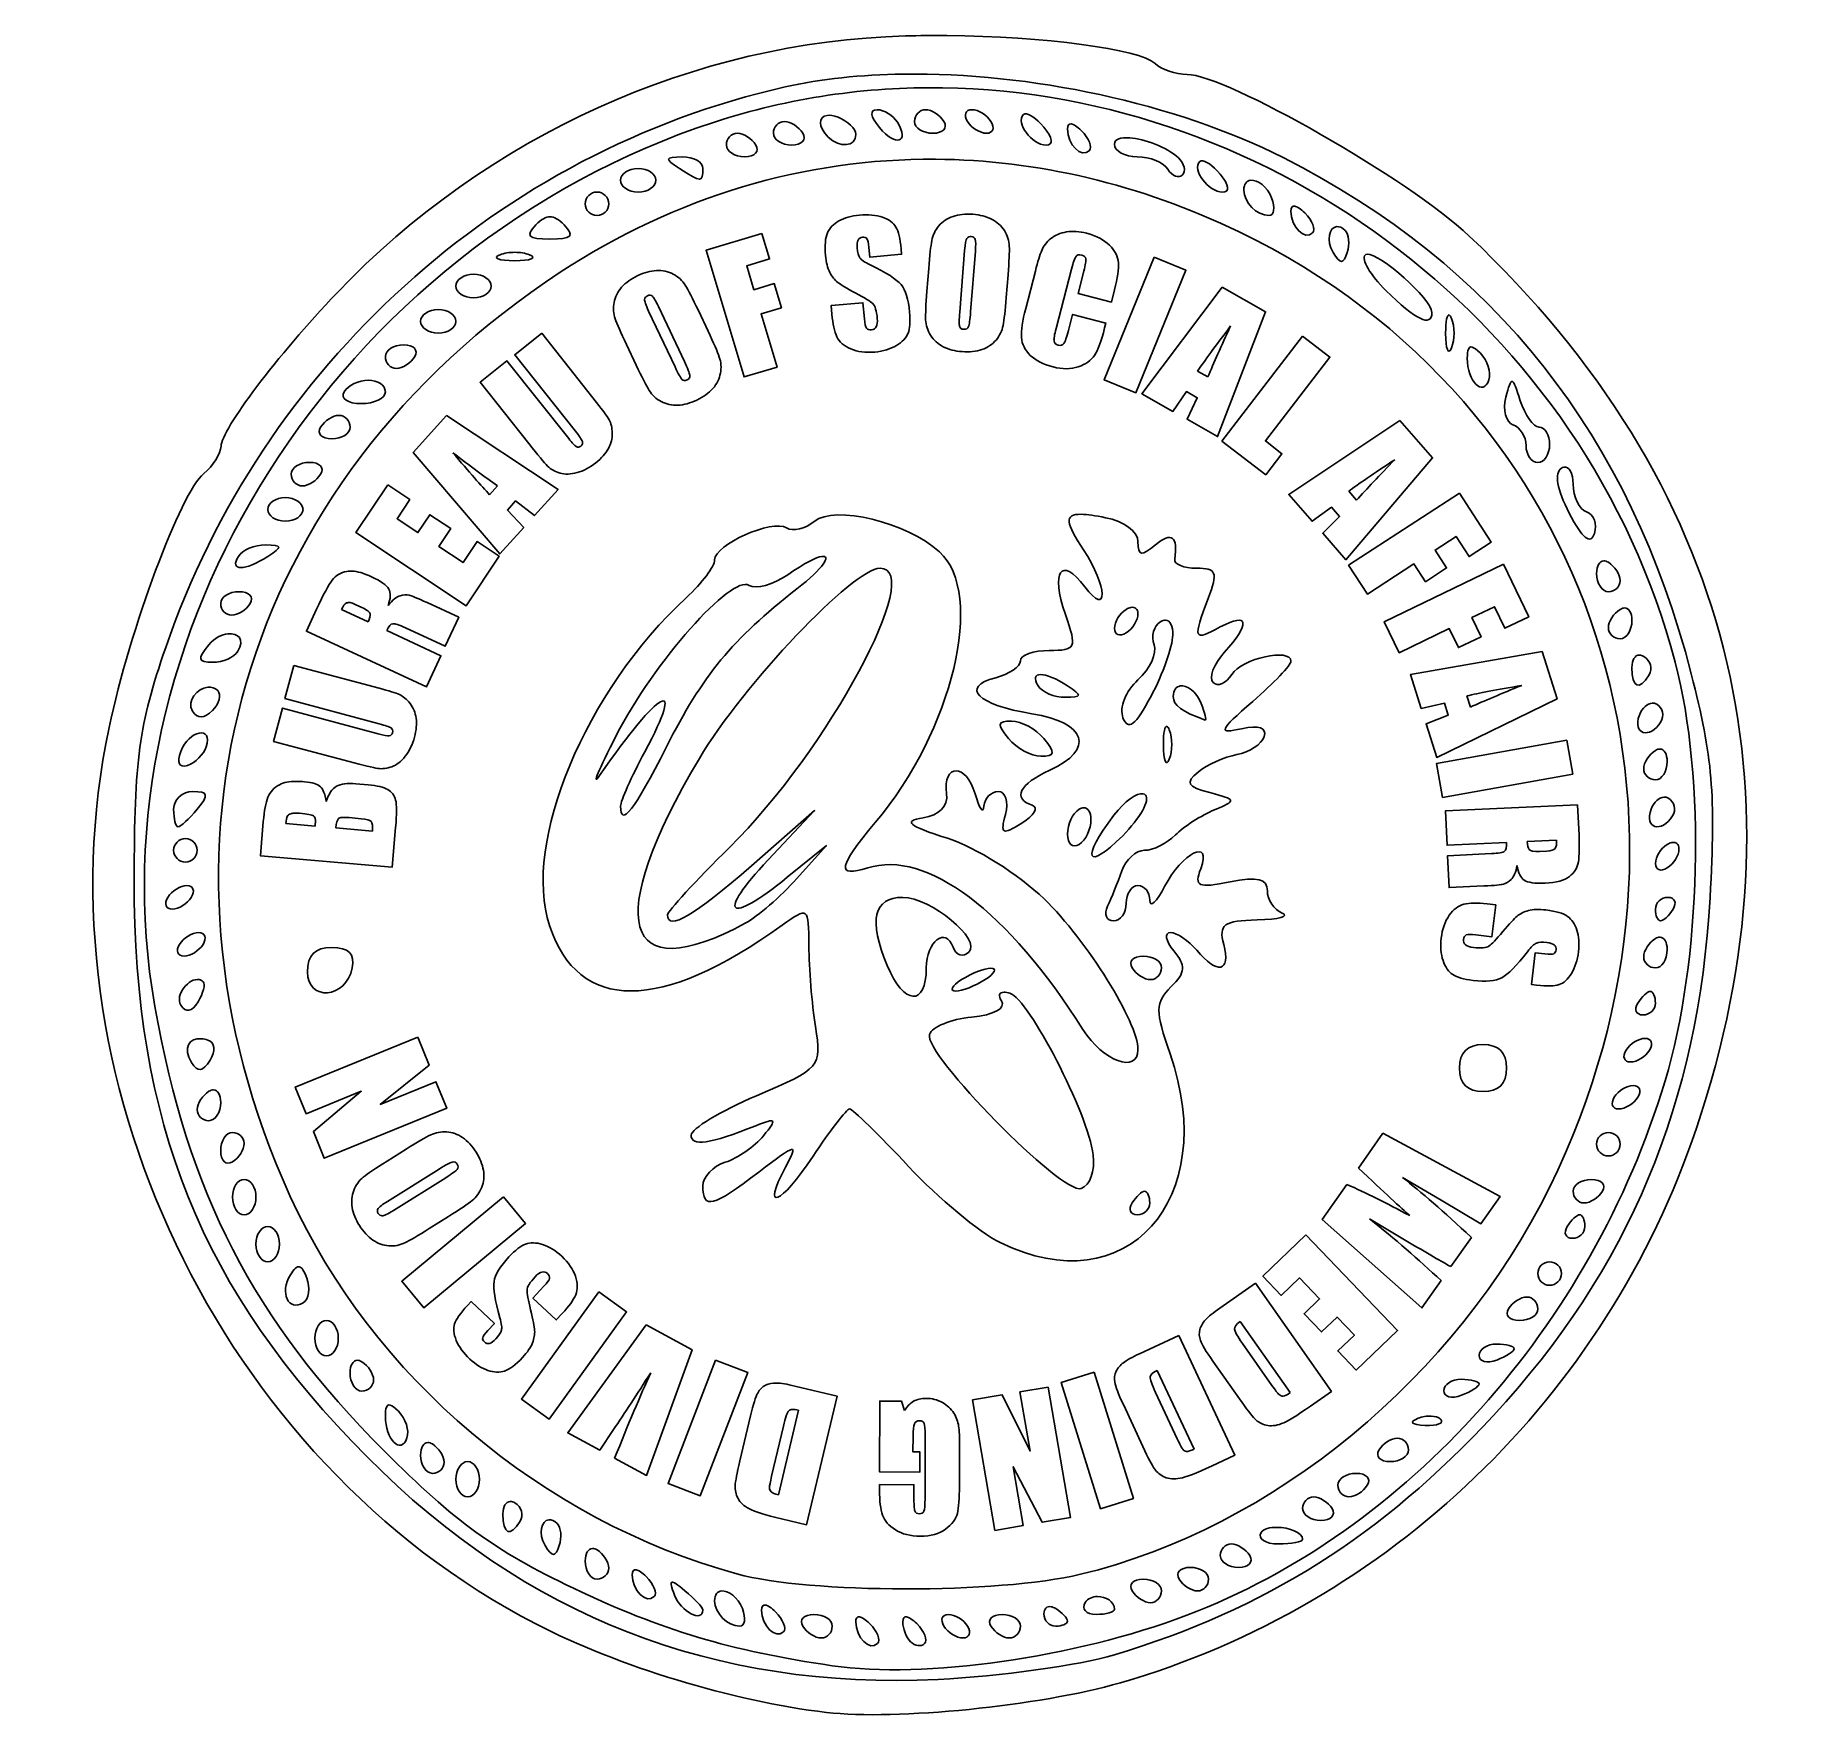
# Model space of a CAD drawing. Extents: x -244.8 to -202.2, y 238.1 to 278.6.
import ezdxf

# ---------------------------------------------------------------- set-up
doc = ezdxf.new("R2010")
doc.units = 0
doc.layers.add('Layer_1', color=7, linetype='CONTINUOUS')

msp = doc.modelspace()

# ---------------------------------------------------------------- linework, layer by layer
at = {"layer": 'Layer_1', "color": 7}
for points in [[(-222.909802, 278.559092), (-222.909802, 278.559092)], [(-223.955458, 277.634704), (-223.955458, 277.634704)], [(-223.012328, 277.307282), (-223.012328, 277.307282)], [(-224.578881, 276.779218), (-224.578881, 276.779218)], [(-223.415818, 276.779218), (-223.415818, 276.779218)], [(-222.303465, 276.779218), (-222.303465, 276.779218)], [(-226.802485, 276.496996), (-226.802485, 276.496996)], [(-225.782184, 276.642517), (-225.782184, 276.642517)], [(-221.035671, 276.681102), (-221.035671, 276.681102)], [(-219.921114, 276.43967), (-219.921114, 276.43967)], [(-227.931374, 276.214774), (-227.931374, 276.214774)], [(-218.517168, 276.101775), (-218.517168, 276.101775)], [(-229.255394, 275.64592), (-229.255394, 275.64592)], [(-223.181551, 275.590798), (-223.181551, 275.590798)], [(-216.802338, 275.552213), (-216.802338, 275.552213)], [(-230.313727, 275.368107), (-230.313727, 275.368107)], [(-215.613367, 275.084782), (-215.613367, 275.084782)], [(-231.301505, 274.803662), (-231.301505, 274.803662)], [(-232.430394, 274.211106), (-232.430394, 274.211106)], [(-224.70456, 274.251896), (-224.70456, 274.251896)], [(-222.281968, 274.269535), (-222.281968, 274.269535)], [(-214.558891, 274.464114), (-214.558891, 274.464114)], [(-227.343228, 273.808168), (-228.683231, 273.407434), (-227.773174, 270.365828), (-226.982181, 270.6023), (-227.364172, 271.880017), (-226.875795, 272.026089), (-227.048879, 272.604865), (-227.537256, 272.458793), (-227.709784, 273.035364), (-227.161325, 273.199626), (-227.343228, 273.808168), (-227.343228, 273.808168)], [(-219.8026, 273.855572), (-219.8026, 273.855572)], [(-213.550167, 273.972981), (-213.550167, 273.972981)], [(-233.277061, 273.356171), (-233.277061, 273.356171)], [(-224.778421, 273.475785), (-224.757477, 273.241518), (-223.994043, 273.309318), (-224.005067, 273.434444)], [(-222.59616, 271.921909), (-222.479853, 273.399717)], [(-222.221885, 273.379874), (-222.335988, 271.925216)], [(-222.320003, 273.733754), (-222.320003, 273.733754)], [(-229.873856, 272.917404), (-229.873856, 272.917404)], [(-223.342505, 272.965911), (-223.384949, 272.424066)], [(-220.781008, 272.907482), (-221.013621, 272.009001)], [(-220.285465, 271.527239), (-219.915602, 272.954886)], [(-219.619046, 272.904175), (-219.757402, 272.368945), (-218.95814, 272.161688), (-218.882623, 272.454383)], [(-217.931227, 273.236557), (-219.132322, 270.296926), (-218.368338, 269.984939), (-217.16724, 272.924018), (-217.931227, 273.236557), (-217.931227, 273.236557)], [(-212.821461, 273.31042), (-212.821461, 273.31042)], [(-234.264839, 272.828107), (-234.264839, 272.828107)], [(-221.480502, 272.275238), (-221.438058, 272.816531)], [(-216.295769, 272.516119), (-218.223922, 269.959031), (-217.479228, 269.538454), (-217.155666, 270.010846), (-216.898248, 269.865325), (-217.142989, 269.348285), (-216.407667, 268.932117), (-215.256178, 271.928523), (-216.295769, 272.516119), (-216.295769, 272.516119)], [(-230.02544, 272.327052), (-230.02544, 272.327052)], [(-229.828658, 272.055854), (-229.204681, 270.736796)], [(-224.885908, 271.760954), (-224.920085, 272.145703), (-225.683519, 272.077903), (-225.665327, 271.870646)], [(-235.111505, 271.98144), (-235.111505, 271.98144)], [(-229.429025, 270.605056), (-230.062372, 271.94506)], [(-228.636379, 271.465503), (-228.868439, 271.956636)], [(-219.119645, 271.539366), (-219.088228, 271.658979), (-219.88749, 271.865685), (-219.987258, 271.480386)], [(-210.849763, 271.851353), (-210.849763, 271.851353)], [(-232.629934, 271.411484), (-233.276508, 270.898302), (-231.821299, 269.066062)], [(-231.310325, 269.749569), (-232.629934, 271.411484), (-232.629934, 271.411484)], [(-214.369272, 271.343684), (-216.304588, 268.826284), (-215.25232, 268.017101), (-214.864815, 268.52091), (-215.262793, 268.826835), (-213.714979, 270.839874), (-214.369272, 271.343684), (-214.369272, 271.343684)], [(-216.095679, 271.587321), (-216.095679, 271.587321)], [(-235.941083, 271.134773), (-235.941083, 271.134773)], [(-230.595396, 271.140286), (-230.362783, 270.649153)], [(-210.303508, 271.081306), (-210.303508, 271.081306)], [(-231.981703, 268.885815), (-233.462269, 270.750576), (-234.108843, 270.237395), (-232.940268, 268.76565)], [(-216.641381, 270.366379), (-216.887225, 270.505837)], [(-236.78775, 270.288107), (-236.78775, 270.288107)], [(-209.338881, 270.25338), (-209.338881, 270.25338)], [(-237.493306, 269.44144), (-237.493306, 269.44144)], [(-234.913066, 269.438684), (-235.712328, 268.551229), (-233.634247, 266.114305), (-233.061533, 266.749855), (-233.452896, 267.16823), (-233.255011, 267.388163), (-232.803015, 267.037039), (-232.237467, 267.664873), (-234.913066, 269.438684), (-234.913066, 269.438684)], [(-212.038184, 269.320724), (-214.702757, 267.544158), (-214.139416, 266.900889), (-213.678048, 267.240436), (-213.482919, 267.017196), (-213.884756, 266.610398), (-213.328027, 265.974847), (-211.251046, 268.422242), (-212.038184, 269.320724), (-212.038184, 269.320724)], [(-238.198861, 268.312551), (-238.198861, 268.312551)], [(-234.762032, 268.545164), (-234.762032, 268.545164)], [(-212.156144, 268.378145), (-212.156144, 268.378145)], [(-208.101404, 268.195694), (-208.101404, 268.195694)], [(-238.780394, 267.465884), (-238.780394, 267.465884)], [(-236.324728, 267.77236), (-237.087611, 266.625832), (-234.443982, 264.866905), (-233.650782, 266.059184), (-234.179949, 266.410858), (-234.515641, 265.906496), (-235.097171, 266.293451), (-234.811091, 266.722846), (-235.314352, 267.057435), (-235.599879, 266.628037), (-236.100934, 266.961522), (-235.796114, 267.420133), (-236.324728, 267.77236), (-236.324728, 267.77236)], [(-233.688817, 267.747556), (-233.877884, 267.537543)], [(-210.601715, 267.57227), (-213.264087, 265.842556), (-212.814295, 265.149678), (-211.69588, 265.87673), (-211.418066, 265.448988), (-210.91205, 265.778062), (-211.189864, 266.205807), (-210.684948, 266.53378), (-210.372963, 266.053119), (-209.839935, 266.399284), (-210.601715, 267.57227), (-210.601715, 267.57227)], [(-213.075018, 267.405802), (-213.26133, 267.618572)], [(-219.682436, 267.066254), (-219.682436, 267.066254)], [(-239.257195, 266.332587), (-239.257195, 266.332587)], [(-237.182971, 265.704202), (-237.182971, 265.704202)], [(-225.906209, 266.054222), (-225.906209, 266.054222)], [(-224.509429, 265.772551), (-224.509429, 265.772551)], [(-209.549447, 265.867911), (-212.409151, 264.488219), (-212.050861, 263.744631), (-210.849763, 264.323957), (-210.628174, 263.864796), (-210.084125, 264.127172), (-210.305712, 264.586337), (-209.763318, 264.848163), (-209.514169, 264.332227), (-208.942006, 264.608384), (-209.549447, 265.867911), (-209.549447, 265.867911)], [(-207.139531, 265.946735), (-207.139531, 265.946735)], [(-239.892195, 265.208106), (-239.892195, 265.208106)], [(-237.226518, 264.945177), (-237.226518, 264.945177)], [(-237.107454, 264.904937), (-236.949255, 264.831074)], [(-235.899741, 264.34325), (-234.943383, 263.89842), (-234.61982, 264.593502), (-235.379393, 264.94683)], [(-218.491811, 264.830524), (-218.491811, 264.830524)], [(-206.638477, 264.817846), (-206.638477, 264.817846)], [(-238.029638, 264.790838), (-238.276032, 264.260567), (-235.397032, 262.922216), (-235.049216, 263.670768), (-236.347328, 264.274348)], [(-236.795466, 264.482707), (-237.435427, 264.780364)], [(-217.655067, 264.526254), (-217.655067, 264.526254)], [(-240.16229, 264.198831), (-240.16229, 264.198831)], [(-208.621751, 263.772741), (-211.776906, 263.220977), (-211.520041, 262.405176), (-210.961108, 262.529202), (-210.872364, 262.24698), (-211.404285, 262.036414), (-211.150728, 261.229986), (-208.263462, 262.633381), (-208.621751, 263.772741), (-208.621751, 263.772741)], [(-206.29011, 263.687304), (-206.29011, 263.687304)], [(-238.576994, 263.439809), (-238.790314, 262.642201), (-236.530332, 262.036964)], [(-236.527025, 262.890796), (-238.576994, 263.439809), (-238.576994, 263.439809)], [(-220.655332, 263.218219), (-220.655332, 263.218219)], [(-240.639643, 262.91505), (-240.639643, 262.91505)], [(-217.308351, 262.944816), (-217.308351, 262.944816)], [(-210.342644, 262.43825), (-210.42698, 262.707795)], [(-209.109575, 262.957494), (-209.109575, 262.957494)], [(-236.55238, 261.797185), (-238.85205, 262.412895), (-239.065371, 261.615838), (-237.250769, 261.129665)], [(-205.979776, 262.534714), (-205.979776, 262.534714)], [(-221.351518, 262.103662), (-221.351518, 262.103662)], [(-217.623097, 261.973574), (-217.623097, 261.973574)], [(-240.847449, 261.813173), (-240.847449, 261.813173)], [(-208.030295, 261.642846), (-211.155686, 261.081709), (-211.009617, 260.269217), (-207.884776, 260.829803), (-208.030295, 261.642846), (-208.030295, 261.642846)], [(-205.79181, 261.43118), (-205.79181, 261.43118)], [(-238.510296, 260.655068), (-238.510296, 260.655068)], [(-236.793262, 260.572936), (-237.086508, 260.598294)], [(-241.003445, 260.410328), (-241.003445, 260.410328)], [(-218.19581, 260.356311), (-218.19581, 260.356311)], [(-205.697554, 260.276936), (-205.697554, 260.276936)], [(-238.570379, 259.891635), (-238.570379, 259.891635)], [(-237.417789, 259.787455), (-237.417789, 259.787455)], [(-237.253527, 259.784148), (-236.958627, 259.758242)], [(-227.592377, 258.629904), (-226.080394, 259.953924), (-227.195502, 258.771015)], [(-219.620699, 260.021722), (-219.620699, 260.021722)], [(-207.76902, 260.095035), (-210.940712, 259.945655), (-210.901576, 259.121035), (-209.471726, 259.188283)], [(-207.741461, 259.510745), (-207.76902, 260.095035), (-207.76902, 260.095035)], [(-241.179283, 259.281439), (-241.179283, 259.281439)], [(-239.309561, 259.689341), (-239.380667, 258.868579), (-236.217794, 258.593523), (-236.135111, 259.544922)], [(-238.064365, 259.582954), (-238.767714, 259.64414)], [(-236.687428, 259.46279), (-237.57213, 259.53996)], [(-226.736891, 258.350989), (-225.798172, 259.113319), (-226.503727, 258.325081)], [(-209.836077, 258.919842), (-210.890002, 258.870233), (-210.854171, 258.104045), (-210.017428, 258.143731)], [(-208.977837, 259.211437), (-208.272831, 259.244508), (-208.272831, 259.244508)], [(-208.505995, 258.982131), (-208.68018, 258.973862)], [(-205.509588, 259.186079), (-205.509588, 259.186079)], [(-241.145656, 258.15255), (-241.145656, 258.15255)], [(-223.964277, 257.870328), (-223.964277, 257.870328)], [(-210.257207, 257.730871), (-210.257207, 257.730871)], [(-210.209802, 256.971298), (-209.826157, 256.925547), (-209.734655, 257.686774), (-209.94136, 257.711578)], [(-205.602194, 257.870328), (-205.602194, 257.870328)], [(-240.863434, 257.023661), (-240.863434, 257.023661)], [(-205.79181, 256.915624), (-205.79181, 256.915624)], [(-237.665837, 256.665922), (-237.665837, 256.665922)], [(-218.194707, 256.459217), (-218.194707, 256.459217)], [(-208.55395, 256.512687), (-208.787667, 256.540246), (-208.878616, 255.779019), (-208.754043, 255.764135)], [(-240.846899, 255.895876), (-240.846899, 255.895876)], [(-221.84706, 256.168728), (-221.84706, 256.168728)], [(-221.533969, 255.591604), (-221.533969, 255.591604)], [(-206.025527, 255.61255), (-206.025527, 255.61255)], [(-240.787367, 254.476496), (-240.787367, 254.476496)], [(-235.602086, 254.512324), (-238.54282, 253.315086), (-238.282094, 252.675675), (-236.958074, 253.214765), (-238.107909, 252.24738), (-237.847184, 251.607972), (-234.907004, 252.805212), (-235.167176, 253.444621), (-236.503874, 252.900019), (-235.329234, 253.842046), (-235.602086, 254.512324), (-235.602086, 254.512324)], [(-210.038925, 254.335935), (-210.038925, 254.335935)], [(-206.1501, 254.483661), (-206.1501, 254.483661)], [(-206.432322, 253.354772), (-206.432322, 253.354772)], [(-240.505145, 253.246735), (-240.505145, 253.246735)], [(-240.050394, 252.225883), (-240.050394, 252.225883)], [(-234.910862, 252.239114), (-234.910862, 252.239114)], [(-212.440571, 252.211002), (-213.029267, 251.37095)], [(-211.969833, 251.143296), (-211.045445, 250.600901), (-210.089637, 250.0337), (-209.628822, 250.69075), (-212.440571, 252.211002), (-212.440571, 252.211002)], [(-207.030393, 252.225883), (-207.030393, 252.225883)], [(-235.880451, 251.825701), (-236.340713, 251.536866)], [(-236.326382, 250.571686), (-235.090006, 251.346696)], [(-234.776366, 251.515366), (-234.776366, 251.515366)], [(-239.768172, 251.096995), (-239.768172, 251.096995)], [(-234.932359, 251.139991), (-236.188578, 250.352303)], [(-218.161083, 250.814772), (-218.161083, 250.814772)], [(-213.303773, 250.979034), (-213.89633, 250.134574), (-211.50626, 248.011843), (-211.045995, 248.668893)], [(-207.436638, 251.096995), (-207.436638, 251.096995)], [(-233.542745, 250.679173), (-235.987935, 248.653458), (-235.460975, 248.017908), (-233.016335, 250.043623), (-233.542745, 250.679173), (-233.542745, 250.679173)], [(-239.203728, 249.968106), (-239.203728, 249.968106)], [(-235.326477, 249.918497), (-234.866212, 250.206784)], [(-212.759725, 250.150006), (-211.720131, 249.531544)], [(-207.71886, 250.250328), (-207.71886, 250.250328)], [(-232.829473, 249.575642), (-232.829473, 249.575642)], [(-214.289897, 249.764708), (-215.322322, 248.773072), (-214.882454, 248.315011), (-214.445339, 248.734487), (-213.961373, 248.231228), (-214.333444, 247.874039), (-213.915072, 247.438028), (-213.543001, 247.795215), (-213.126283, 247.360858), (-213.523709, 246.979417), (-213.083837, 246.520806), (-212.090548, 247.474407), (-214.289897, 249.764708), (-214.289897, 249.764708)], [(-210.810627, 249.004582), (-210.317839, 249.707933)], [(-208.441504, 249.121439), (-208.441504, 249.121439)], [(-238.446906, 249.002928), (-238.446906, 249.002928)], [(-231.260162, 248.401002), (-233.117207, 245.825724), (-232.44748, 245.342859), (-230.590435, 247.918136), (-231.260162, 248.401002), (-231.260162, 248.401002)], [(-232.57426, 248.533293), (-232.838293, 248.251071), (-232.278256, 247.727416), (-232.136045, 247.879001)], [(-215.500365, 248.608257), (-216.352546, 248.010189)], [(-214.181859, 245.654847), (-213.676394, 246.009278), (-215.500365, 248.608257), (-215.500365, 248.608257)], [(-208.98886, 248.274772), (-208.98886, 248.274772)], [(-233.923635, 247.469448), (-233.76268, 247.641426), (-234.322714, 248.165081), (-234.408704, 248.073579)], [(-237.792616, 247.710328), (-237.792616, 247.710328)], [(-230.123004, 247.606148), (-232.0032, 245.013785), (-231.237562, 244.599268), (-230.906284, 245.090953)], [(-230.878722, 244.40469), (-230.113084, 243.990729), (-229.020574, 247.009734), (-230.123004, 247.606148), (-230.123004, 247.606148)], [(-217.337016, 247.354795), (-218.280697, 246.914924)], [(-216.55484, 244.216174), (-215.995357, 244.476899), (-217.337016, 247.354795), (-217.337016, 247.354795)], [(-215.864169, 247.689381), (-214.664172, 245.980063)], [(-215.864169, 247.689381), (-215.864169, 247.689381)], [(-215.104043, 246.152594), (-215.812906, 247.162422)], [(-209.711504, 247.145883), (-209.711504, 247.145883)], [(-237.055088, 246.755624), (-237.055088, 246.755624)], [(-228.455579, 246.762239), (-229.594391, 243.798352), (-228.823791, 243.502352), (-227.68498, 246.466236), (-228.455579, 246.762239), (-228.455579, 246.762239)], [(-217.85571, 246.513641), (-216.973212, 244.620768)], [(-217.85571, 246.513641), (-217.85571, 246.513641)], [(-216.523421, 246.737985), (-215.884563, 245.827378)], [(-226.991001, 246.209921), (-226.991001, 246.209921)], [(-226.871937, 242.951135), (-226.271114, 242.808923), (-225.5391, 245.898484), (-226.552783, 246.138813)], [(-220.472328, 246.114561), (-221.153079, 245.997702), (-220.908892, 244.575017), (-221.576412, 245.925492), (-222.289684, 245.803124), (-221.752801, 242.673324), (-221.0726, 242.790181), (-221.314033, 244.199638), (-220.616196, 242.868453), (-219.935995, 242.985312), (-220.472328, 246.114561), (-220.472328, 246.114561)], [(-219.372101, 246.469543), (-220.160339, 246.224253), (-219.215558, 243.192568), (-218.42732, 243.438409), (-219.372101, 246.469543), (-219.372101, 246.469543)], [(-210.558171, 246.299217), (-210.558171, 246.299217)], [(-236.267953, 245.681305), (-236.267953, 245.681305)], [(-223.920731, 245.549564), (-223.996798, 245.777216), (-224.516595, 245.778869), (-224.520453, 244.074512), (-223.553622, 244.072308), (-223.552518, 244.55462), (-223.719537, 244.555174), (-223.718434, 244.931652)], [(-223.404241, 245.842812), (-223.404241, 245.842812)], [(-218.670957, 245.691778), (-218.201322, 244.684158)], [(-217.376152, 244.867712), (-217.89705, 245.985575)], [(-227.617181, 245.42113), (-227.873496, 244.339096)], [(-226.467896, 245.560037), (-226.949108, 243.527707)], [(-226.612315, 245.576575), (-226.612315, 245.576575)], [(-211.286877, 245.417825), (-211.286877, 245.417825)], [(-227.112269, 243.971436), (-226.82784, 245.171982)], [(-223.426291, 244.956457), (-223.429599, 243.432347)], [(-212.093305, 244.888105), (-212.093305, 244.888105)], [(-235.361754, 244.780068), (-235.361754, 244.780068)], [(-222.603326, 243.742681), (-222.601121, 244.685811)], [(-234.40595, 244.323661), (-234.40595, 244.323661)], [(-213.081083, 244.041439), (-213.081083, 244.041439)], [(-223.696386, 243.481956), (-223.695283, 243.77024), (-224.521006, 243.772447), (-224.521556, 243.635194)], [(-233.383444, 243.367303), (-233.383444, 243.367303)], [(-214.102484, 243.476994), (-214.102484, 243.476994)], [(-232.459056, 242.928535), (-232.459056, 242.928535)], [(-214.982225, 242.745534), (-214.982225, 242.745534)], [(-216.07804, 242.348105), (-216.07804, 242.348105)], [(-231.410643, 242.240068), (-231.410643, 242.240068)], [(-230.363336, 241.726336), (-230.363336, 241.726336)], [(-229.507297, 241.428679), (-229.507297, 241.428679)], [(-218.194707, 241.501439), (-218.194707, 241.501439)], [(-217.065818, 241.783661), (-217.065818, 241.783661)], [(-228.313367, 241.218116), (-228.313367, 241.218116)], [(-219.293279, 241.083617), (-219.293279, 241.083617)], [(-227.258892, 240.879669), (-227.258892, 240.879669)], [(-226.096929, 240.654772), (-226.096929, 240.654772)], [(-225.001114, 240.597447), (-225.001114, 240.597447)], [(-223.872225, 240.597447), (-223.872225, 240.597447)], [(-222.867909, 240.654772), (-222.867909, 240.654772)], [(-221.581374, 240.654772), (-221.581374, 240.654772)], [(-220.403976, 240.83998), (-220.403976, 240.83998)]]:
    msp.add_lwpolyline(points, dxfattribs=at)
for points in [[(-223.895926, 278.551375), (-228.958903, 278.415599), (-233.939608, 276.163341), (-237.547323, 272.378315)], [(-222.909802, 278.559092), (-223.240572, 278.562227), (-223.571337, 278.56008), (-223.895926, 278.551375)], [(-217.909727, 277.888815), (-218.268816, 278.240899), (-220.594409, 278.537149), (-222.909802, 278.559092)], [(-226.785949, 277.326575), (-225.925553, 277.519948), (-224.965495, 277.620407), (-223.955458, 277.634704)], [(-223.955458, 277.634704), (-220.925342, 277.677597), (-217.442867, 276.946171), (-214.835602, 275.628832)], [(-217.140782, 277.625885), (-217.416383, 277.625885), (-217.762266, 277.744226), (-217.909727, 277.888815)], [(-210.369655, 273.747534), (-211.802672, 275.100703), (-216.211497, 277.625885), (-217.140782, 277.625885)], [(-241.651672, 263.871408), (-239.335043, 270.624209), (-233.629424, 275.788517), (-226.785949, 277.326575)], [(-223.012328, 277.307282), (-224.835785, 277.33362), (-226.67897, 277.070745), (-228.479283, 276.484318)], [(-205.426905, 263.514773), (-207.572076, 271.652029), (-215.110687, 277.193154), (-223.012328, 277.307282)], [(-224.522107, 276.34927), (-224.744709, 276.617489), (-224.766023, 276.779218), (-224.578881, 276.779218)], [(-224.578881, 276.779218), (-224.413815, 276.779218), (-224.195578, 276.643803), (-224.093261, 276.478255)], [(-223.681505, 276.496996), (-223.681505, 276.652217), (-223.561879, 276.779218), (-223.415818, 276.779218)], [(-223.415818, 276.779218), (-223.269754, 276.779218), (-223.071879, 276.652217), (-222.975949, 276.496996)], [(-222.411505, 276.496996), (-222.507438, 276.652217), (-222.458687, 276.779218), (-222.303465, 276.779218)], [(-222.303465, 276.779218), (-222.148242, 276.779218), (-221.942993, 276.652217), (-221.84706, 276.496996)], [(-228.479283, 276.484318), (-237.527878, 273.536861), (-243.485964, 264.11914), (-241.912398, 255.251506)], [(-227.068172, 276.214774), (-227.068172, 276.369995), (-226.948546, 276.496996), (-226.802485, 276.496996)], [(-226.802485, 276.496996), (-226.656421, 276.496996), (-226.458549, 276.369995), (-226.362616, 276.214774)], [(-225.750767, 276.121067), (-226.007871, 276.37817), (-225.989171, 276.611538), (-225.782184, 276.642517)], [(-225.782184, 276.642517), (-225.713189, 276.652843), (-225.623493, 276.64024), (-225.515949, 276.598971)], [(-225.515949, 276.598971), (-225.283113, 276.509624), (-225.092616, 276.323071), (-225.092616, 276.184457)], [(-224.093261, 276.478255), (-223.789514, 275.98678), (-224.13503, 275.882869), (-224.522107, 276.34927)], [(-223.241083, 276.214774), (-223.483077, 276.214774), (-223.681505, 276.341772), (-223.681505, 276.496996)], [(-222.975949, 276.496996), (-222.880013, 276.341772), (-222.999089, 276.214774), (-223.241083, 276.214774)], [(-221.954545, 276.214774), (-222.109767, 276.214774), (-222.315569, 276.341772), (-222.411505, 276.496996)], [(-221.84706, 276.496996), (-221.751125, 276.341772), (-221.799322, 276.214774), (-221.954545, 276.214774)], [(-220.525795, 275.932551), (-220.866874, 275.932551), (-221.264461, 276.468292), (-221.068742, 276.664014)], [(-221.068742, 276.664014), (-221.059864, 276.672893), (-221.048834, 276.67847), (-221.035671, 276.681102)], [(-221.035671, 276.681102), (-220.943523, 276.699529), (-220.754378, 276.570063), (-220.582572, 276.363051)], [(-220.582572, 276.363051), (-220.359969, 276.094832), (-220.338653, 275.932551), (-220.525795, 275.932551)], [(-220.012616, 276.318402), (-220.012616, 276.406822), (-219.979288, 276.447044), (-219.921114, 276.43967)], [(-219.490062, 275.796401), (-219.678417, 275.608048), (-220.012616, 275.941698), (-220.012616, 276.318402)], [(-219.921114, 276.43967), (-219.862936, 276.432295), (-219.779833, 276.377214), (-219.678578, 276.275959)], [(-228.197061, 275.932551), (-228.197061, 276.087772), (-228.077435, 276.214774), (-227.931374, 276.214774)], [(-227.756639, 275.650329), (-227.998633, 275.650329), (-228.197061, 275.777328), (-228.197061, 275.932551)], [(-227.931374, 276.214774), (-227.785312, 276.214774), (-227.587438, 276.087772), (-227.491505, 275.932551)], [(-227.491505, 275.932551), (-227.395569, 275.777328), (-227.514644, 275.650329), (-227.756639, 275.650329)], [(-226.62775, 275.932551), (-226.869744, 275.932551), (-227.068172, 276.05955), (-227.068172, 276.214774)], [(-226.362616, 276.214774), (-226.266683, 276.05955), (-226.385753, 275.932551), (-226.62775, 275.932551)], [(-225.092616, 276.184457), (-225.092616, 275.888573), (-225.48105, 275.851349), (-225.750767, 276.121067)], [(-219.678578, 276.275959), (-219.494899, 276.092278), (-219.409865, 275.876598), (-219.490062, 275.796401)], [(-218.883727, 275.951844), (-218.883727, 276.073615), (-218.731146, 276.117139), (-218.517168, 276.101775)], [(-218.335818, 275.650329), (-218.637101, 275.650329), (-218.883727, 275.786162), (-218.883727, 275.951844)], [(-218.517168, 276.101775), (-218.160535, 276.076168), (-217.632481, 275.886687), (-217.350244, 275.62332)], [(-232.182896, 272.876614), (-229.392794, 274.702472), (-226.313123, 275.611604), (-223.181551, 275.590798)], [(-229.325949, 275.368107), (-229.687727, 275.601908), (-229.677469, 275.642225), (-229.255394, 275.64592)], [(-229.255394, 275.64592), (-228.983752, 275.648297), (-228.761505, 275.523328), (-228.761505, 275.368107)], [(-223.181551, 275.590798), (-220.745886, 275.574616), (-218.278504, 274.995796), (-215.891178, 273.847304)], [(-217.60215, 275.349366), (-217.704467, 275.514917), (-218.034537, 275.650329), (-218.335818, 275.650329)], [(-217.350244, 275.62332), (-217.205371, 275.48813), (-217.160501, 275.30374), (-217.251026, 275.213215)], [(-216.292461, 274.803662), (-216.633541, 274.803662), (-217.03113, 275.339405), (-216.835409, 275.535125)], [(-216.835409, 275.535125), (-216.82653, 275.544004), (-216.815501, 275.549581), (-216.802338, 275.552213)], [(-216.802338, 275.552213), (-216.710192, 275.57064), (-216.521041, 275.441172), (-216.349239, 275.234162)], [(-214.835602, 275.628832), (-209.757546, 273.063103), (-206.502398, 268.943007), (-205.041057, 263.23255)], [(-230.737061, 275.085885), (-230.737061, 275.241108), (-230.546561, 275.368107), (-230.313727, 275.368107)], [(-230.313727, 274.803662), (-230.546561, 274.803662), (-230.737061, 274.930664), (-230.737061, 275.085885)], [(-230.313727, 275.368107), (-230.080891, 275.368107), (-229.890394, 275.241108), (-229.890394, 275.085885)], [(-229.890394, 275.085885), (-229.890394, 274.930664), (-230.080891, 274.803662), (-230.313727, 274.803662)], [(-228.761505, 275.368107), (-228.761505, 275.023906), (-228.793334, 275.023906), (-229.325949, 275.368107)], [(-217.251026, 275.213215), (-217.341555, 275.122688), (-217.499836, 275.183817), (-217.60215, 275.349366)], [(-216.349239, 275.234162), (-216.126636, 274.965941), (-216.105322, 274.803662), (-216.292461, 274.803662)], [(-215.779282, 274.851067), (-215.779282, 275.000734), (-215.70939, 275.074472), (-215.613367, 275.084782)], [(-215.613367, 275.084782), (-215.453324, 275.101966), (-215.219661, 274.9423), (-215.112309, 274.662551)], [(-231.583727, 274.52144), (-231.583727, 274.676664), (-231.456727, 274.803662), (-231.301505, 274.803662)], [(-231.301505, 274.803662), (-231.146283, 274.803662), (-231.019283, 274.676664), (-231.019283, 274.52144)], [(-215.176253, 274.239218), (-215.470382, 274.239218), (-215.779282, 274.552613), (-215.779282, 274.851067)], [(-215.112309, 274.662551), (-215.022966, 274.429717), (-215.051773, 274.239218), (-215.176253, 274.239218)], [(-232.768838, 274.013771), (-232.637136, 274.145474), (-232.533874, 274.211106), (-232.430394, 274.211106)], [(-232.430394, 274.211106), (-232.326912, 274.211106), (-232.223099, 274.145474), (-232.091394, 274.013771)], [(-231.301505, 274.239218), (-231.456727, 274.239218), (-231.583727, 274.366219), (-231.583727, 274.52144)], [(-231.019283, 274.52144), (-231.019283, 274.366219), (-231.146283, 274.239218), (-231.301505, 274.239218)], [(-225.003318, 274.251345), (-225.198658, 274.23394), (-225.362649, 274.186895), (-225.495003, 274.110785)], [(-224.70456, 274.251896), (-224.796929, 274.261058), (-224.896534, 274.260859), (-225.003318, 274.251345)], [(-224.448797, 274.196223), (-224.526749, 274.224062), (-224.612189, 274.242734), (-224.70456, 274.251896)], [(-224.126885, 273.960854), (-224.184467, 274.062045), (-224.291582, 274.140661), (-224.448797, 274.196223)], [(-222.758218, 274.218272), (-222.897068, 274.170141), (-223.010778, 274.094425), (-223.098868, 273.991171)], [(-222.281968, 274.269535), (-222.460535, 274.283533), (-222.619367, 274.266403), (-222.758218, 274.218272)], [(-221.833279, 274.149921), (-221.963138, 274.216494), (-222.112521, 274.256254), (-222.281968, 274.269535)], [(-214.650393, 274.342847), (-214.650393, 274.431268), (-214.617066, 274.471488), (-214.558891, 274.464114)], [(-214.127839, 273.820846), (-214.316194, 273.632492), (-214.650393, 273.966142), (-214.650393, 274.342847)], [(-214.558891, 274.464114), (-214.500714, 274.45674), (-214.417611, 274.401659), (-214.316355, 274.300403)], [(-214.316355, 274.300403), (-214.132677, 274.116725), (-214.04764, 273.901043), (-214.127839, 273.820846)], [(-232.430394, 273.674774), (-232.95721, 273.674774), (-233.032247, 273.750361), (-232.768838, 274.013771)], [(-232.091394, 274.013771), (-231.827988, 273.750361), (-231.903575, 273.674774), (-232.430394, 273.674774)], [(-225.772264, 273.822499), (-225.823493, 273.705051), (-225.838493, 273.525081), (-225.816911, 273.28286)], [(-225.495003, 274.110785), (-225.627475, 274.035978), (-225.719734, 273.940064), (-225.772264, 273.822499)], [(-224.005067, 273.434444), (-224.027461, 273.685782), (-224.068118, 273.861083), (-224.126885, 273.960854)], [(-223.098868, 273.991171), (-223.185657, 273.887814), (-223.242028, 273.770669), (-223.268092, 273.638945)], [(-221.526253, 273.875967), (-221.599681, 273.993195), (-221.702012, 274.08455), (-221.833279, 274.149921)], [(-221.407739, 273.502795), (-221.413163, 273.634365), (-221.452821, 273.75874), (-221.526253, 273.875967)], [(-220.035767, 273.844548), (-220.183738, 273.82073), (-220.309212, 273.767557), (-220.411695, 273.684696)], [(-219.8026, 273.855572), (-219.883344, 273.860606), (-219.960983, 273.856926), (-220.035767, 273.844548)], [(-219.551247, 273.814782), (-219.637949, 273.837227), (-219.721859, 273.850539), (-219.8026, 273.855572)], [(-219.003892, 273.527048), (-219.133448, 273.657824), (-219.315826, 273.753836), (-219.551247, 273.814782)], [(-215.891178, 273.847304), (-207.33613, 269.731659), (-204.099391, 259.756219), (-208.445913, 250.902416)], [(-213.638912, 273.355069), (-213.815447, 273.640712), (-213.726737, 273.954682), (-213.550167, 273.972981)], [(-213.550167, 273.972981), (-213.49131, 273.979081), (-213.422349, 273.952649), (-213.350627, 273.880928)], [(-213.350627, 273.880928), (-213.256845, 273.787148), (-213.233449, 273.55005), (-213.298811, 273.353966)], [(-233.629838, 273.297191), (-233.532825, 273.336337), (-233.404941, 273.356171), (-233.277061, 273.356171)], [(-233.277061, 273.356171), (-233.149177, 273.356171), (-233.021297, 273.336337), (-232.924283, 273.297191)], [(-225.056785, 273.460902), (-225.064097, 273.542944), (-225.056985, 273.605188), (-225.035839, 273.647764)], [(-224.992845, 273.226084), (-225.026263, 273.276925), (-225.047396, 273.355419), (-225.056785, 273.460902)], [(-225.035839, 273.647764), (-225.013391, 273.690454), (-224.977839, 273.71391), (-224.928351, 273.71832)], [(-224.928351, 273.71832), (-224.882772, 273.722381), (-224.848581, 273.710151), (-224.826379, 273.681939)], [(-224.826379, 273.681939), (-224.804176, 273.653728), (-224.788169, 273.585176), (-224.778421, 273.475785)], [(-223.268092, 273.638945), (-223.292749, 273.508422), (-223.317576, 273.283946), (-223.342505, 272.965911)], [(-222.479853, 273.399717), (-222.467083, 273.562646), (-222.448343, 273.659911), (-222.423629, 273.690759)], [(-222.423629, 273.690759), (-222.397512, 273.722812), (-222.363016, 273.737127), (-222.320003, 273.733754)], [(-222.320003, 273.733754), (-222.269169, 273.729768), (-222.237563, 273.706133), (-222.225193, 273.663198)], [(-222.225193, 273.663198), (-222.211412, 273.621463), (-222.210337, 273.52716), (-222.221885, 273.379874)], [(-221.438058, 272.816531), (-221.412512, 273.142387), (-221.402315, 273.371226), (-221.407739, 273.502795)], [(-220.629424, 273.398615), (-220.67312, 273.292432), (-220.723669, 273.128981), (-220.781008, 272.907482)], [(-220.411695, 273.684696), (-220.512911, 273.601506), (-220.585403, 273.506065), (-220.629424, 273.398615)], [(-218.790571, 273.107022), (-218.803279, 273.256168), (-218.874332, 273.39627), (-219.003892, 273.527048)], [(-213.298811, 273.353966), (-213.394409, 273.067114), (-213.461103, 273.067368), (-213.638912, 273.355069)], [(-212.821461, 273.31042), (-212.51131, 273.331965), (-211.27589, 272.247452), (-211.268135, 271.910885)], [(-204.917031, 252.330063), (-202.20373, 260.412848), (-204.088365, 267.816235), (-210.369655, 273.747534)], [(-233.277061, 273.154978), (-233.665113, 273.154978), (-233.823863, 273.218898), (-233.629838, 273.297191)], [(-232.924283, 273.297191), (-232.730255, 273.218898), (-232.889002, 273.154978), (-233.277061, 273.154978)], [(-229.873856, 272.917404), (-230.019629, 272.91066), (-230.168891, 272.870997), (-230.322547, 272.798341)], [(-229.470919, 272.832517), (-229.592887, 272.897766), (-229.727461, 272.925883), (-229.873856, 272.917404)], [(-225.816911, 273.28286), (-225.801945, 273.114868), (-225.768095, 272.97867), (-225.715489, 272.874409)], [(-224.743143, 273.053554), (-224.877495, 273.117715), (-224.960739, 273.175128), (-224.992845, 273.226084)], [(-224.003964, 272.58006), (-224.111445, 272.710933), (-224.357831, 272.86868), (-224.743143, 273.053554)], [(-219.915602, 272.954886), (-219.875298, 273.110568), (-219.840161, 273.209197), (-219.810319, 273.25144)], [(-219.810319, 273.25144), (-219.780477, 273.293675), (-219.732821, 273.306504), (-219.667004, 273.289474)], [(-219.667004, 273.289474), (-219.608787, 273.274403), (-219.576289, 273.244777), (-219.56999, 273.20128)], [(-219.56999, 273.20128), (-219.562099, 273.158722), (-219.578744, 273.059856), (-219.619046, 272.904175)], [(-218.882623, 272.454383), (-218.808249, 272.741697), (-218.777538, 272.95914), (-218.790571, 273.107022)], [(-212.367811, 272.435642), (-212.742317, 272.807934), (-212.968504, 273.193141), (-212.870517, 273.291128)], [(-212.870517, 273.291128), (-212.858703, 273.302944), (-212.842136, 273.308984), (-212.821461, 273.31042)], [(-238.661881, 250.690199), (-242.448623, 258.987869), (-239.860047, 267.852647), (-232.182896, 272.876614)], [(-234.688172, 272.545885), (-234.688172, 272.701106), (-234.497672, 272.828107), (-234.264839, 272.828107)], [(-234.264839, 272.263662), (-234.497672, 272.263662), (-234.688172, 272.390661), (-234.688172, 272.545885)], [(-234.264839, 272.828107), (-234.032002, 272.828107), (-233.841505, 272.701106), (-233.841505, 272.545885)], [(-233.841505, 272.545885), (-233.841505, 272.390661), (-234.032002, 272.263662), (-234.264839, 272.263662)], [(-230.710602, 272.517222), (-230.80719, 272.406469), (-230.867902, 272.284592), (-230.893053, 272.151215)], [(-230.322547, 272.798341), (-230.484472, 272.721771), (-230.614012, 272.627976), (-230.710602, 272.517222)], [(-229.183185, 272.567382), (-229.253257, 272.678869), (-229.348948, 272.767262), (-229.470919, 272.832517)], [(-228.868439, 271.956636), (-229.008167, 272.25212), (-229.113112, 272.455894), (-229.183185, 272.567382)], [(-225.715489, 272.874409), (-225.661582, 272.770266), (-225.598291, 272.690471), (-225.526423, 272.635182)], [(-225.526423, 272.635182), (-225.454552, 272.579893), (-225.310794, 272.49388), (-225.094267, 272.376662)], [(-223.801116, 271.918602), (-223.828732, 272.228542), (-223.896485, 272.449188), (-224.003964, 272.58006)], [(-237.547323, 272.378315), (-238.970505, 270.885193), (-240.31436, 269.104955), (-240.324347, 268.700056)], [(-230.893053, 272.151215), (-230.917022, 272.018398), (-230.907766, 271.888221), (-230.864941, 271.760954)], [(-230.062372, 271.94506), (-230.132239, 272.092803), (-230.164406, 272.186578), (-230.158282, 272.225629)], [(-230.158282, 272.225629), (-230.15154, 272.266419), (-230.128386, 272.295931), (-230.08938, 272.314374)], [(-230.08938, 272.314374), (-230.066334, 272.325273), (-230.044981, 272.329382), (-230.02544, 272.327052)], [(-230.02544, 272.327052), (-230.005899, 272.324723), (-229.988559, 272.315601), (-229.972523, 272.300043)], [(-229.972523, 272.300043), (-229.939831, 272.270668), (-229.891814, 272.189413), (-229.828658, 272.055854)], [(-225.094267, 272.376662), (-224.877862, 272.260744), (-224.740809, 272.176313), (-224.683614, 272.123654)], [(-224.683614, 272.123654), (-224.627728, 272.07088), (-224.591624, 271.951588), (-224.575023, 271.765364)], [(-223.384949, 272.424066), (-223.410495, 272.09821), (-223.420142, 271.869923), (-223.414715, 271.738354)], [(-221.557119, 271.60055), (-221.531059, 271.732275), (-221.50543, 271.957201), (-221.480502, 272.275238)], [(-211.268135, 271.910885), (-211.259663, 271.543153), (-211.664019, 271.736007), (-212.367811, 272.435642)], [(-235.534839, 271.699218), (-235.534839, 271.854442), (-235.344339, 271.98144), (-235.111505, 271.98144)], [(-235.111505, 271.416996), (-235.344339, 271.416996), (-235.534839, 271.543997), (-235.534839, 271.699218)], [(-235.111505, 271.98144), (-234.878672, 271.98144), (-234.688172, 271.854442), (-234.688172, 271.699218)], [(-234.688172, 271.699218), (-234.688172, 271.543997), (-234.878672, 271.416996), (-235.111505, 271.416996)], [(-230.864941, 271.760954), (-230.821493, 271.635431), (-230.731769, 271.42868), (-230.595396, 271.140286)], [(-225.665327, 271.870646), (-225.644211, 271.633633), (-225.603729, 271.45288), (-225.544062, 271.32825)], [(-224.834095, 271.535507), (-224.857937, 271.56751), (-224.875342, 271.642449), (-224.885908, 271.760954)], [(-224.575023, 271.765364), (-224.567482, 271.680716), (-224.575207, 271.615644), (-224.598727, 271.570234)], [(-223.836947, 271.413689), (-223.793067, 271.52523), (-223.781045, 271.69331), (-223.801116, 271.918602)], [(-223.414715, 271.738354), (-223.409293, 271.606786), (-223.370188, 271.482411), (-223.296754, 271.365182)], [(-222.601121, 271.580156), (-222.612083, 271.624293), (-222.610567, 271.738127), (-222.59616, 271.921909)], [(-222.335988, 271.925216), (-222.350598, 271.738826), (-222.367727, 271.621294), (-222.387251, 271.57299)], [(-221.013621, 272.009001), (-221.091605, 271.707763), (-221.125415, 271.475662), (-221.115046, 271.312265)], [(-210.936854, 271.416996), (-210.936854, 271.708037), (-210.900809, 271.87037), (-210.849763, 271.851353)], [(-210.849763, 271.851353), (-210.832748, 271.845014), (-210.813661, 271.81828), (-210.794089, 271.769773)], [(-210.794089, 271.769773), (-210.715801, 271.575746), (-210.715801, 271.258245), (-210.794089, 271.064218)], [(-228.367384, 270.842078), (-228.410209, 270.969343), (-228.500006, 271.177108), (-228.636379, 271.465503)], [(-225.544062, 271.32825), (-225.484388, 271.203618), (-225.37352, 271.106746), (-225.211127, 271.037208)], [(-224.714481, 271.494717), (-224.769178, 271.489844), (-224.80894, 271.50362), (-224.834095, 271.535507)], [(-224.598727, 271.570234), (-224.620944, 271.524938), (-224.659786, 271.499591), (-224.714481, 271.494717)], [(-224.117516, 271.116583), (-223.97295, 271.202969), (-223.879523, 271.302261), (-223.836947, 271.413689)], [(-223.296754, 271.365182), (-223.223326, 271.247954), (-223.121793, 271.155593), (-222.991934, 271.089023)], [(-222.5008, 271.507395), (-222.555551, 271.511686), (-222.588859, 271.535916), (-222.601121, 271.580156)], [(-222.387251, 271.57299), (-222.406775, 271.524687), (-222.444753, 271.503004), (-222.5008, 271.507395)], [(-222.064239, 271.022326), (-221.925385, 271.070456), (-221.812581, 271.14662), (-221.725792, 271.249978)], [(-221.725792, 271.249978), (-221.637699, 271.353233), (-221.581777, 271.47003), (-221.557119, 271.60055)], [(-221.115046, 271.312265), (-221.104345, 271.150132), (-221.03386, 271.00699), (-220.90393, 270.882868)], [(-220.334524, 271.227929), (-220.340448, 271.278082), (-220.32413, 271.377887), (-220.285465, 271.527239)], [(-220.232549, 271.128159), (-220.294567, 271.144216), (-220.328598, 271.177777), (-220.334524, 271.227929)], [(-219.987258, 271.480386), (-220.030839, 271.312048), (-220.068375, 271.207395), (-220.099156, 271.166744)], [(-219.362731, 270.881215), (-219.282764, 271.002317), (-219.201887, 271.221675), (-219.119645, 271.539366)], [(-216.887225, 270.505837), (-216.730656, 270.740229), (-216.467109, 271.100432), (-216.095679, 271.587321)], [(-216.095679, 271.587321), (-216.319241, 271.106941), (-216.500834, 270.699947), (-216.641381, 270.366379)], [(-210.794089, 271.064218), (-210.87238, 270.870191), (-210.936854, 271.028941), (-210.936854, 271.416996)], [(-236.381505, 270.852551), (-236.381505, 271.007775), (-236.18308, 271.134773), (-235.941083, 271.134773)], [(-236.115818, 270.570329), (-236.261883, 270.570329), (-236.381505, 270.69733), (-236.381505, 270.852551)], [(-235.67595, 270.852551), (-235.771883, 270.69733), (-235.969757, 270.570329), (-236.115818, 270.570329)], [(-235.941083, 271.134773), (-235.699081, 271.134773), (-235.580014, 271.007775), (-235.67595, 270.852551)], [(-228.339823, 270.454023), (-228.314671, 270.5874), (-228.323936, 270.716554), (-228.367384, 270.842078)], [(-225.211127, 271.037208), (-225.047427, 270.967787), (-224.855188, 270.942636), (-224.635106, 270.962243)], [(-224.635106, 270.962243), (-224.434556, 270.980112), (-224.262197, 271.031498), (-224.117516, 271.116583)], [(-222.991934, 271.089023), (-222.860667, 271.02365), (-222.709935, 270.984344), (-222.540489, 270.971063)], [(-222.540489, 270.971063), (-222.361918, 270.957066), (-222.203089, 270.974197), (-222.064239, 271.022326)], [(-220.90393, 270.882868), (-220.773998, 270.758747), (-220.591829, 270.666222), (-220.357675, 270.605607)], [(-220.099156, 271.166744), (-220.128671, 271.125761), (-220.173062, 271.112754), (-220.232549, 271.128159)], [(-219.751337, 270.608914), (-219.571037, 270.66893), (-219.441435, 270.759785), (-219.362731, 270.881215)], [(-210.41706, 270.815069), (-210.41706, 271.013611), (-210.384238, 271.100403), (-210.303508, 271.081306)], [(-209.897263, 270.295273), (-210.037522, 269.874508), (-210.41706, 270.254051), (-210.41706, 270.815069)], [(-210.303508, 271.081306), (-210.25507, 271.069847), (-210.189295, 271.020011), (-210.102865, 270.93358)], [(-210.102865, 270.93358), (-209.930182, 270.760896), (-209.837765, 270.473778), (-209.897263, 270.295273)], [(-230.362783, 270.649153), (-230.223058, 270.353666), (-230.118113, 270.149893), (-230.04804, 270.038406)], [(-229.26311, 270.305746), (-229.294555, 270.338604), (-229.350221, 270.438403), (-229.429025, 270.605056)], [(-229.204681, 270.736796), (-229.124753, 270.567779), (-229.081644, 270.457688), (-229.074594, 270.406067)], [(-229.074594, 270.406067), (-229.067538, 270.354446), (-229.089365, 270.316549), (-229.140188, 270.292517)], [(-228.520623, 270.088567), (-228.424032, 270.199322), (-228.363792, 270.321206), (-228.339823, 270.454023)], [(-220.357675, 270.605607), (-220.13238, 270.54728), (-219.930373, 270.54857), (-219.751337, 270.608914)], [(-236.962485, 269.723662), (-237.28209, 269.723662), (-237.465216, 269.850661), (-237.369283, 270.005885)], [(-237.369283, 270.005885), (-237.273347, 270.161106), (-237.011422, 270.288107), (-236.78775, 270.288107)], [(-236.381505, 270.005885), (-236.381505, 269.850661), (-236.64288, 269.723662), (-236.962485, 269.723662)], [(-236.78775, 270.288107), (-236.564078, 270.288107), (-236.381505, 270.161106), (-236.381505, 270.005885)], [(-230.04804, 270.038406), (-229.977967, 269.926918), (-229.882277, 269.838527), (-229.760306, 269.773272)], [(-229.140188, 270.292517), (-229.189831, 270.269038), (-229.230482, 270.273448), (-229.26311, 270.305746)], [(-228.908678, 269.807447), (-228.746753, 269.884016), (-228.617213, 269.977812), (-228.520623, 270.088567)], [(-209.491018, 269.875798), (-209.423759, 270.13548), (-209.384993, 270.264172), (-209.338881, 270.25338)], [(-209.338881, 270.25338), (-209.292769, 270.242589), (-209.239395, 270.092026), (-209.143752, 269.794218)], [(-231.012668, 269.337261), (-231.061357, 269.423808), (-231.160724, 269.561173), (-231.310325, 269.749569)], [(-229.760306, 269.773272), (-229.638338, 269.708013), (-229.504243, 269.678881), (-229.35847, 269.685629)], [(-229.35847, 269.685629), (-229.212073, 269.694113), (-229.062331, 269.734789), (-228.908678, 269.807447)], [(-209.320141, 269.217096), (-209.493042, 269.274742), (-209.569891, 269.57126), (-209.491018, 269.875798)], [(-209.143752, 269.794218), (-209.03158, 269.444967), (-208.827771, 269.159218), (-208.690653, 269.159218)], [(-237.668041, 268.876996), (-237.910046, 268.876996), (-238.029658, 269.003994), (-237.933728, 269.159218)], [(-237.933728, 269.159218), (-237.837792, 269.314439), (-237.63937, 269.44144), (-237.493306, 269.44144)], [(-237.228172, 269.159218), (-237.228172, 269.003994), (-237.426046, 268.876996), (-237.668041, 268.876996)], [(-237.493306, 269.44144), (-237.347244, 269.44144), (-237.228172, 269.314439), (-237.228172, 269.159218)], [(-230.935497, 269.015902), (-230.939318, 269.144757), (-230.964789, 269.251736), (-231.012668, 269.337261)], [(-209.005949, 268.712733), (-209.005949, 268.932632), (-209.147198, 269.159449), (-209.320141, 269.217096)], [(-208.690653, 269.159218), (-208.553535, 269.159218), (-208.441504, 268.968719), (-208.441504, 268.735884)], [(-240.324347, 268.700056), (-240.328665, 268.52503), (-240.515265, 268.230226), (-240.738861, 268.04466)], [(-232.940268, 268.76565), (-232.717496, 268.485104), (-232.566225, 268.304832), (-232.486065, 268.224909)], [(-231.799252, 268.690686), (-231.834905, 268.712457), (-231.895524, 268.777283), (-231.981703, 268.885815)], [(-231.821299, 269.066062), (-231.722928, 268.942173), (-231.666624, 268.858254), (-231.652076, 268.814708)], [(-231.691212, 268.703363), (-231.727048, 268.674913), (-231.763387, 268.67075), (-231.799252, 268.690686)], [(-231.652076, 268.814708), (-231.637321, 268.772999), (-231.650256, 268.735884), (-231.691212, 268.703363)], [(-231.329617, 268.304284), (-231.195488, 268.410789), (-231.095528, 268.523723), (-231.029756, 268.642728)], [(-231.029756, 268.642728), (-230.963781, 268.763573), (-230.932497, 268.888069), (-230.935497, 269.015902)], [(-208.723727, 268.312551), (-208.878946, 268.312551), (-209.005949, 268.492834), (-209.005949, 268.712733)], [(-208.441504, 268.735884), (-208.441504, 268.503053), (-208.568502, 268.312551), (-208.723727, 268.312551)], [(-238.639283, 268.030328), (-238.639283, 268.185553), (-238.440855, 268.312551), (-238.198861, 268.312551)], [(-238.198861, 268.312551), (-237.956858, 268.312551), (-237.837792, 268.185553), (-237.933728, 268.030328)], [(-234.762032, 268.545164), (-234.341555, 268.222762), (-233.983974, 267.957086), (-233.688817, 267.747556)], [(-233.877884, 267.537543), (-234.072752, 267.741206), (-234.367265, 268.076999), (-234.762032, 268.545164)], [(-232.486065, 268.224909), (-232.406718, 268.146008), (-232.307876, 268.089807), (-232.188961, 268.055686)], [(-231.781613, 268.066159), (-231.628936, 268.107256), (-231.47808, 268.186394), (-231.329617, 268.304284)], [(-213.26133, 267.618572), (-213.036119, 267.78808), (-212.667571, 268.041304), (-212.156144, 268.378145)], [(-212.156144, 268.378145), (-212.525856, 267.998595), (-212.832163, 267.674209), (-213.075018, 267.405802)], [(-208.101404, 268.195694), (-207.97358, 268.222474), (-207.87706, 268.056682), (-207.87706, 267.788345)], [(-240.738861, 268.04466), (-241.294579, 267.583455), (-242.506614, 264.33285), (-243.011521, 261.949323)], [(-238.373596, 267.748106), (-238.519658, 267.748106), (-238.639283, 267.875109), (-238.639283, 268.030328)], [(-237.933728, 268.030328), (-238.029658, 267.875109), (-238.227535, 267.748106), (-238.373596, 267.748106)], [(-232.188961, 268.055686), (-232.070041, 268.021565), (-231.93429, 268.025059), (-231.781613, 268.066159)], [(-207.971317, 267.097121), (-208.263287, 267.659604), (-208.333681, 268.063523), (-208.158179, 268.171993)], [(-208.158179, 268.171993), (-208.138846, 268.183939), (-208.119664, 268.191867), (-208.101404, 268.195694)], [(-239.203728, 267.183662), (-239.203728, 267.338884), (-239.013228, 267.465884), (-238.780394, 267.465884)], [(-238.780394, 267.465884), (-238.547561, 267.465884), (-238.357061, 267.338884), (-238.357061, 267.183662)], [(-207.87706, 267.788345), (-207.87706, 267.481674), (-207.730897, 267.181982), (-207.552394, 267.122479)], [(-238.780394, 266.901439), (-239.013228, 266.901439), (-239.203728, 267.028439), (-239.203728, 267.183662)], [(-238.357061, 267.183662), (-238.357061, 267.028439), (-238.547561, 266.901439), (-238.780394, 266.901439)], [(-226.752323, 266.739935), (-227.09822, 266.953713), (-228.479283, 266.339216), (-228.479283, 265.97154)], [(-223.083434, 266.165568), (-223.869087, 266.876578), (-225.602335, 267.298171), (-226.087006, 266.895928)], [(-219.682436, 267.066254), (-220.104637, 267.076129), (-220.044947, 266.852014), (-219.627315, 266.214626)], [(-219.095394, 266.985226), (-219.347892, 267.033731), (-219.541703, 267.062961), (-219.682436, 267.066254)], [(-218.319282, 266.410858), (-218.319282, 266.650191), (-218.658325, 266.901264), (-219.095394, 266.985226)], [(-207.365532, 266.605436), (-207.45923, 266.327481), (-207.653577, 266.484995), (-207.971317, 267.097121)], [(-207.552394, 267.122479), (-207.3739, 267.062978), (-207.28966, 266.830509), (-207.365532, 266.605436)], [(-226.087006, 266.895928), (-226.302455, 266.717143), (-226.601935, 266.646988), (-226.752323, 266.739935)], [(-217.438989, 265.984217), (-217.351816, 266.536323), (-217.509353, 266.657839), (-217.895949, 266.336995)], [(-239.909283, 266.054773), (-239.813347, 266.209995), (-239.519673, 266.334729), (-239.257195, 266.332587)], [(-239.257195, 266.332587), (-238.845921, 266.328861), (-238.838899, 266.290541), (-239.203728, 266.054773)], [(-224.625185, 259.663983), (-222.762378, 261.86999), (-221.980475, 265.167401), (-223.083434, 266.165568)], [(-219.627315, 266.214626), (-219.049753, 265.33317), (-219.02229, 264.571356), (-219.595345, 265.328824)], [(-217.895949, 266.336995), (-218.240368, 266.051149), (-218.319282, 266.065088), (-218.319282, 266.410858)], [(-239.203728, 266.054773), (-239.756423, 265.697592), (-240.130029, 265.697592), (-239.909283, 266.054773)], [(-237.303686, 265.696483), (-237.452694, 265.670606), (-237.570214, 265.601662), (-237.655914, 265.488674)], [(-237.182971, 265.704202), (-237.226129, 265.706155), (-237.266594, 265.703386), (-237.303686, 265.696483)], [(-236.712783, 265.566949), (-236.89684, 265.652527), (-237.053496, 265.69834), (-237.182971, 265.704202)], [(-228.479283, 265.97154), (-228.479283, 265.820226), (-228.7834, 265.414165), (-229.155623, 265.069202)], [(-228.845839, 261.205182), (-227.791448, 262.983467), (-225.143224, 265.772551), (-224.509429, 265.772551)], [(-224.509429, 265.772551), (-223.408204, 265.772551), (-225.761742, 261.401797), (-228.114928, 259.076388)], [(-226.72366, 265.615454), (-226.319636, 265.898444), (-226.041235, 266.035864), (-225.906209, 266.054222)], [(-225.906209, 266.054222), (-225.681165, 266.084818), (-225.853908, 265.784381), (-226.503727, 265.276457)], [(-219.595345, 265.328824), (-220.161832, 266.077605), (-220.422741, 265.700626), (-220.059468, 264.658546)], [(-216.914784, 265.772551), (-217.221387, 265.772551), (-217.457359, 265.867801), (-217.438989, 265.984217)], [(-216.632562, 265.048806), (-216.394691, 265.674459), (-216.433002, 265.772551), (-216.914784, 265.772551)], [(-207.312615, 265.647978), (-207.312615, 265.829478), (-207.240736, 265.942254), (-207.139531, 265.946735)], [(-207.139531, 265.946735), (-207.105797, 265.948228), (-207.069199, 265.937645), (-207.030393, 265.913662)], [(-207.030393, 265.913662), (-206.875171, 265.817731), (-206.748171, 265.619854), (-206.748171, 265.473793)], [(-237.655914, 265.488674), (-237.74106, 265.376872), (-237.865368, 265.144126), (-238.029638, 264.790838)], [(-236.299923, 265.27315), (-236.351076, 265.3647), (-236.488719, 265.462764), (-236.712783, 265.566949)], [(-236.314255, 264.880133), (-236.253591, 265.050905), (-236.248773, 265.1816), (-236.299923, 265.27315)], [(-230.840687, 261.754742), (-229.935998, 263.517445), (-228.074178, 265.622451), (-227.650805, 265.360794)], [(-226.503727, 265.276457), (-228.062553, 264.058014), (-228.760359, 263.211039), (-229.641796, 261.468661)], [(-227.650805, 265.360794), (-227.486058, 265.258977), (-227.068917, 265.373627), (-226.72366, 265.615454)], [(-207.030393, 265.208106), (-207.185615, 265.208106), (-207.312615, 265.405983), (-207.312615, 265.647978)], [(-206.748171, 265.473793), (-206.748171, 265.327732), (-206.875171, 265.208106), (-207.030393, 265.208106)], [(-240.332616, 264.925884), (-240.332616, 265.081109), (-240.134189, 265.208106), (-239.892195, 265.208106)], [(-240.06693, 264.643662), (-240.212991, 264.643662), (-240.332616, 264.770664), (-240.332616, 264.925884)], [(-239.627061, 264.925884), (-239.722994, 264.770664), (-239.920868, 264.643662), (-240.06693, 264.643662)], [(-239.892195, 265.208106), (-239.650192, 265.208106), (-239.531125, 265.081109), (-239.627061, 264.925884)], [(-237.435427, 264.780364), (-237.395185, 264.866911), (-237.353637, 264.919782), (-237.310301, 264.938561)], [(-237.310301, 264.938561), (-237.288359, 264.948546), (-237.260311, 264.950796), (-237.226518, 264.945177)], [(-237.226518, 264.945177), (-237.192725, 264.939557), (-237.153098, 264.92616), (-237.107454, 264.904937)], [(-236.949255, 264.831074), (-236.82241, 264.772092), (-236.755241, 264.719935), (-236.747511, 264.674531)], [(-236.027624, 265.109991), (-236.112976, 265.087676), (-236.208599, 265.011239), (-236.314255, 264.880133)], [(-235.8132, 265.124873), (-235.870878, 265.137282), (-235.942271, 265.132307), (-236.027624, 265.109991)], [(-235.379393, 264.94683), (-235.611758, 265.054879), (-235.75616, 265.114216), (-235.8132, 265.124873)], [(-229.155623, 265.069202), (-231.588542, 262.814449), (-233.099399, 259.193233), (-232.440314, 257.196192)], [(-218.601505, 264.784773), (-218.562699, 264.808756), (-218.525545, 264.824007), (-218.491811, 264.830524)], [(-218.491811, 264.830524), (-218.390609, 264.850076), (-218.319282, 264.793702), (-218.319282, 264.677286)], [(-216.343727, 264.361439), (-216.989954, 264.015593), (-217.008357, 264.060387), (-216.632562, 265.048806)], [(-206.748171, 264.784773), (-206.709365, 264.808756), (-206.672211, 264.819339), (-206.638477, 264.817846)], [(-206.638477, 264.817846), (-206.537275, 264.813365), (-206.465949, 264.700583), (-206.465949, 264.519089)], [(-236.747511, 264.674531), (-236.740419, 264.630863), (-236.75633, 264.56688), (-236.795466, 264.482707)], [(-236.347328, 264.274348), (-236.29937, 264.377489), (-236.251237, 264.43254), (-236.203463, 264.439161)], [(-236.203463, 264.439161), (-236.155135, 264.44697), (-236.053862, 264.414909), (-235.899741, 264.34325)], [(-220.059468, 264.658546), (-219.778078, 263.851348), (-219.802634, 263.796995), (-220.45028, 263.796995)], [(-218.883727, 264.328369), (-218.883727, 264.483588), (-218.756727, 264.68884), (-218.601505, 264.784773)], [(-218.319282, 264.677286), (-218.319282, 264.522063), (-218.446282, 264.316261), (-218.601505, 264.220328)], [(-217.933981, 263.936452), (-218.011711, 264.139), (-217.939383, 264.388502), (-217.773578, 264.490977)], [(-217.773578, 264.490977), (-217.730468, 264.517618), (-217.690833, 264.528839), (-217.655067, 264.526254)], [(-217.655067, 264.526254), (-217.547772, 264.518496), (-217.47911, 264.385338), (-217.48419, 264.166311)], [(-216.247814, 263.747386), (-215.613446, 264.448355), (-215.657345, 264.72878), (-216.343727, 264.361439)], [(-207.030393, 264.344904), (-207.030393, 264.490965), (-206.903393, 264.68884), (-206.748171, 264.784773)], [(-206.465949, 264.519089), (-206.465949, 264.277094), (-206.592949, 264.079217), (-206.748171, 264.079217)], [(-240.617043, 263.935352), (-240.480394, 264.099997), (-240.308766, 264.183083), (-240.16229, 264.198831)], [(-240.16229, 264.198831), (-239.918162, 264.225078), (-239.744127, 264.063661), (-239.920857, 263.777702)], [(-218.601505, 264.220328), (-218.756727, 264.124395), (-218.883727, 264.173144), (-218.883727, 264.328369)], [(-217.48419, 264.166311), (-217.490698, 263.885511), (-217.724962, 263.226971), (-218.004537, 262.702283)], [(-206.748171, 264.079217), (-206.903393, 264.079217), (-207.030393, 264.19884), (-207.030393, 264.344904)], [(-242.409594, 258.293661), (-242.403989, 261.214376), (-242.299926, 261.981795), (-241.651672, 263.871408)], [(-240.524437, 263.514773), (-240.883195, 263.514773), (-240.900606, 263.593671), (-240.617043, 263.935352)], [(-239.920857, 263.777702), (-240.010163, 263.63321), (-240.28176, 263.514773), (-240.524437, 263.514773)], [(-221.141505, 263.547846), (-221.141505, 263.410726), (-221.407996, 263.228946), (-221.734061, 263.143806)], [(-220.45028, 263.796995), (-220.830262, 263.796995), (-221.141505, 263.684964), (-221.141505, 263.547846)], [(-218.319282, 263.091439), (-218.029773, 263.35344), (-217.85626, 263.733904), (-217.933981, 263.936452)], [(-216.514601, 263.027499), (-216.625574, 263.138469), (-216.505564, 263.462576), (-216.247814, 263.747386)], [(-214.647636, 263.538477), (-214.652739, 263.868442), (-215.831273, 263.605095), (-216.06867, 263.220977)], [(-215.564858, 262.5744), (-215.058986, 263.014125), (-214.646298, 263.448002), (-214.647636, 263.538477)], [(-206.465949, 263.3902), (-206.465949, 263.571697), (-206.392963, 263.683841), (-206.29011, 263.687304)], [(-206.29011, 263.687304), (-206.255826, 263.688458), (-206.218203, 263.677502), (-206.178765, 263.653129)], [(-206.178765, 263.653129), (-206.021014, 263.55563), (-205.964883, 263.357756), (-206.054189, 263.213258)], [(-230.155528, 261.362278), (-229.154824, 263.229367), (-229.784688, 262.899638), (-231.24087, 260.793975)], [(-221.734061, 263.143806), (-222.600938, 262.917111), (-222.169451, 262.487484), (-220.865345, 262.27895)], [(-220.718171, 262.950328), (-220.828546, 263.128918), (-220.790228, 263.218219), (-220.655332, 263.218219)], [(-220.655332, 263.218219), (-220.520435, 263.218219), (-220.288962, 263.128918), (-220.012616, 262.950328)], [(-216.06867, 263.220977), (-216.203042, 263.00355), (-216.403631, 262.916532), (-216.514601, 263.027499)], [(-206.054189, 263.213258), (-206.296119, 262.821804), (-206.465949, 262.894465), (-206.465949, 263.3902)], [(-205.670545, 253.462813), (-204.798927, 256.361116), (-204.692837, 260.730241), (-205.426905, 263.514773)], [(-205.041057, 263.23255), (-204.525916, 261.219541), (-204.453583, 260.356991), (-204.591265, 257.870328)], [(-241.01061, 262.341787), (-241.160933, 262.585014), (-240.895356, 262.890791), (-240.639643, 262.91505)], [(-240.639643, 262.91505), (-240.554404, 262.923139), (-240.470406, 262.900158), (-240.403172, 262.832921)], [(-240.403172, 262.832921), (-240.307428, 262.73718), (-240.364894, 262.522832), (-240.531053, 262.356671)], [(-236.042506, 262.737008), (-236.133167, 262.777532), (-236.294649, 262.828563), (-236.527025, 262.890796)], [(-235.788949, 262.524791), (-235.868761, 262.626024), (-235.953109, 262.696825), (-236.042506, 262.737008)], [(-220.066083, 262.672517), (-220.328561, 262.670138), (-220.622236, 262.795106), (-220.718171, 262.950328)], [(-220.012616, 262.950328), (-219.647787, 262.71456), (-219.654809, 262.67624), (-220.066083, 262.672517)], [(-218.679226, 262.181383), (-218.771775, 262.422561), (-218.612082, 262.826458), (-218.319282, 263.091439)], [(-218.004537, 262.702283), (-218.380804, 261.996121), (-218.556067, 261.86044), (-218.679226, 262.181383)], [(-217.472616, 262.69181), (-217.472616, 262.848381), (-217.403734, 262.929232), (-217.308351, 262.944816)], [(-216.705324, 262.126262), (-217.274786, 262.331912), (-217.472616, 262.477603), (-217.472616, 262.69181)], [(-217.308351, 262.944816), (-217.149384, 262.970789), (-216.916265, 262.815274), (-216.805643, 262.526995)], [(-210.42698, 262.707795), (-210.152553, 262.772156), (-209.713387, 262.855346), (-209.109575, 262.957494)], [(-209.109575, 262.957494), (-209.600904, 262.759145), (-210.012209, 262.58601), (-210.342644, 262.43825)], [(-240.531053, 262.356671), (-240.733739, 262.154001), (-240.891479, 262.149029), (-241.01061, 262.341787)], [(-235.642323, 262.168705), (-235.661294, 262.305075), (-235.710395, 262.423896), (-235.788949, 262.524791)], [(-220.865345, 262.27895), (-219.549204, 262.068488), (-219.34422, 261.420932), (-220.435949, 260.92351)], [(-216.805643, 262.526995), (-216.7163, 262.294164), (-216.67139, 262.114025), (-216.705324, 262.126262)], [(-215.8333, 261.917353), (-216.410393, 261.791236), (-216.380057, 261.865788), (-215.564858, 262.5744)], [(-206.286252, 262.243119), (-206.219495, 262.417075), (-206.096678, 262.52748), (-205.979776, 262.534714)], [(-205.979776, 262.534714), (-205.940809, 262.537124), (-205.902701, 262.527912), (-205.867327, 262.506048)], [(-205.867327, 262.506048), (-205.725838, 262.418605), (-205.682661, 262.228867), (-205.771967, 262.084369)], [(-243.011521, 261.949323), (-244.777498, 253.612707), (-240.371831, 244.356529), (-232.767737, 240.42602)], [(-240.847449, 261.813173), (-240.698173, 261.840486), (-240.594668, 261.740281), (-240.679329, 261.4863)], [(-236.530332, 262.036964), (-236.37752, 261.996036), (-236.28242, 261.962409), (-236.244802, 261.936092)], [(-236.244802, 261.936092), (-236.208108, 261.911378), (-236.196545, 261.874161), (-236.210075, 261.823646)], [(-235.682012, 261.718363), (-235.637703, 261.883802), (-235.624278, 262.033936), (-235.642323, 262.168705)], [(-221.351518, 262.103662), (-221.695815, 262.103662), (-221.709466, 262.024625), (-221.423727, 261.680328)], [(-220.57706, 261.680328), (-220.770295, 261.913162), (-221.118681, 262.103662), (-221.351518, 262.103662)], [(-217.710188, 261.539217), (-217.710188, 261.830262), (-217.674142, 261.992593), (-217.623097, 261.973574)], [(-217.623097, 261.973574), (-217.606082, 261.967235), (-217.586995, 261.940503), (-217.567423, 261.891995)], [(-217.567423, 261.891995), (-217.489131, 261.697967), (-217.489131, 261.380467), (-217.567423, 261.186439)], [(-215.292559, 261.728837), (-215.221487, 261.942309), (-215.412825, 262.009241), (-215.8333, 261.917353)], [(-205.771967, 262.084369), (-206.037358, 261.654956), (-206.461707, 261.785882), (-206.286252, 262.243119)], [(-241.290075, 261.374405), (-241.191647, 261.630903), (-240.996728, 261.785857), (-240.847449, 261.813173)], [(-240.679329, 261.4863), (-240.740769, 261.301973), (-240.941934, 261.100742), (-241.126366, 261.039266)], [(-236.2889, 261.74923), (-236.330508, 261.745485), (-236.41851, 261.761334), (-236.55238, 261.797185)], [(-236.210075, 261.823646), (-236.221914, 261.779433), (-236.248217, 261.75457), (-236.2889, 261.74923)], [(-235.902498, 261.258098), (-235.804333, 261.382047), (-235.731056, 261.535241), (-235.682012, 261.718363)], [(-231.24087, 260.793975), (-231.44035, 260.505522), (-231.260052, 260.937646), (-230.840687, 261.754742)], [(-229.641796, 261.468661), (-230.404352, 259.961273), (-230.737061, 259.534336), (-230.737061, 260.061961)], [(-221.423727, 261.680328), (-221.230492, 261.447495), (-220.881547, 261.256995), (-220.648717, 261.256995)], [(-220.648717, 261.256995), (-220.30442, 261.256995), (-220.291319, 261.336031), (-220.57706, 261.680328)], [(-217.567423, 261.186439), (-217.645714, 260.992411), (-217.710188, 261.151161), (-217.710188, 261.539217)], [(-215.943544, 261.297234), (-215.645961, 261.352747), (-215.35309, 261.547023), (-215.292559, 261.728837)], [(-205.901504, 261.398106), (-205.862696, 261.422089), (-205.825547, 261.432673), (-205.79181, 261.43118)], [(-205.79181, 261.43118), (-205.690608, 261.426698), (-205.619282, 261.313916), (-205.619282, 261.132422)], [(-241.126366, 261.039266), (-241.3326, 260.97052), (-241.395553, 261.099546), (-241.290075, 261.374405)], [(-237.250769, 261.129665), (-236.904731, 261.036988), (-236.675397, 260.982412), (-236.563406, 260.965953)], [(-236.563406, 260.965953), (-236.452673, 260.949833), (-236.339705, 260.963328), (-236.223856, 261.006743)], [(-236.223856, 261.006743), (-236.108009, 261.05016), (-236.00066, 261.134149), (-235.902498, 261.258098)], [(-227.742307, 257.249109), (-230.702531, 255.654206), (-231.161529, 257.299649), (-228.845839, 261.205182)], [(-230.737061, 260.061961), (-230.737061, 260.180675), (-230.475192, 260.765846), (-230.155528, 261.362278)], [(-222.22795, 260.356861), (-222.434757, 261.090916), (-223.010722, 261.092465), (-222.912006, 260.358515)], [(-216.875098, 260.878862), (-216.660465, 261.053487), (-216.241125, 261.241727), (-215.943544, 261.297234)], [(-206.183727, 260.958237), (-206.183727, 261.104298), (-206.056724, 261.302173), (-205.901504, 261.398106)], [(-205.619282, 261.132422), (-205.619282, 260.890428), (-205.746279, 260.69255), (-205.901504, 260.69255)], [(-238.923156, 260.575143), (-239.054037, 260.503851), (-239.145612, 260.402621), (-239.197663, 260.271974)], [(-238.510296, 260.655068), (-238.688452, 260.655066), (-238.825976, 260.628695), (-238.923156, 260.575143)], [(-238.318475, 260.646249), (-238.386855, 260.652198), (-238.450914, 260.655068), (-238.510296, 260.655068)], [(-237.939239, 260.524981), (-238.00708, 260.589948), (-238.133521, 260.630165), (-238.318475, 260.646249)], [(-237.086508, 260.598294), (-237.292304, 260.616198), (-237.447402, 260.595675), (-237.552284, 260.536558)], [(-236.325281, 260.457183), (-236.423872, 260.515628), (-236.579651, 260.554352), (-236.793262, 260.572936)], [(-220.435949, 260.92351), (-221.171547, 260.588348), (-221.343401, 260.243179), (-220.855975, 260.080701)], [(-216.592875, 260.38387), (-217.141736, 260.528935), (-217.193608, 260.61972), (-216.875098, 260.878862)], [(-205.901504, 260.69255), (-206.056724, 260.69255), (-206.183727, 260.812176), (-206.183727, 260.958237)], [(-241.461505, 259.986995), (-241.461505, 260.219828), (-241.255283, 260.410328), (-241.003445, 260.410328)], [(-241.003445, 260.410328), (-240.628431, 260.410328), (-240.609313, 260.333708), (-240.897061, 259.986995)], [(-239.197663, 260.271974), (-239.2496, 260.142632), (-239.287006, 259.948536), (-239.309561, 259.689341)], [(-237.800883, 260.168345), (-237.825114, 260.342372), (-237.871286, 260.461323), (-237.939239, 260.524981)], [(-237.552284, 260.536558), (-237.658471, 260.477553), (-237.741354, 260.35477), (-237.800883, 260.168345)], [(-236.134561, 260.20638), (-236.16304, 260.316472), (-236.226574, 260.400035), (-236.325281, 260.457183)], [(-236.135111, 259.544922), (-236.106274, 259.875757), (-236.106082, 260.096285), (-236.134561, 260.20638)], [(-222.912006, 260.358515), (-222.871857, 260.059997), (-223.081664, 259.844585), (-223.476451, 259.779186)], [(-222.016284, 260.058103), (-222.031752, 259.864076), (-222.127002, 259.99845), (-222.22795, 260.356861)], [(-221.672876, 260.410881), (-221.846202, 260.410881), (-222.000807, 260.252128), (-222.016284, 260.058103)], [(-221.500895, 259.862972), (-221.422138, 260.16414), (-221.499549, 260.410881), (-221.672876, 260.410881)], [(-218.896404, 259.842026), (-218.637073, 260.179544), (-218.344468, 260.38882), (-218.19581, 260.356311)], [(-218.14179, 260.327095), (-218.022986, 260.208297), (-218.268313, 259.768425), (-218.686942, 259.349791)], [(-218.19581, 260.356311), (-218.174573, 260.351665), (-218.156641, 260.341946), (-218.14179, 260.327095)], [(-216.484838, 259.971563), (-215.946347, 260.195489), (-215.951336, 260.214314), (-216.592875, 260.38387)], [(-206.00403, 259.985341), (-205.937273, 260.1593), (-205.814456, 260.269702), (-205.697554, 260.276936)], [(-205.697554, 260.276936), (-205.658587, 260.279346), (-205.620479, 260.270134), (-205.585105, 260.24827)], [(-205.585105, 260.24827), (-205.443616, 260.160827), (-205.400439, 259.971089), (-205.489745, 259.826591)], [(-241.354569, 259.563661), (-241.413172, 259.563661), (-241.461505, 259.754164), (-241.461505, 259.986995)], [(-240.897061, 259.986995), (-241.090296, 259.754164), (-241.295962, 259.563661), (-241.354569, 259.563661)], [(-238.767714, 259.64414), (-238.759038, 259.728691), (-238.74865, 259.785065), (-238.735744, 259.812813)], [(-238.735744, 259.812813), (-238.722716, 259.841859), (-238.695025, 259.863681), (-238.653061, 259.878407)], [(-238.653061, 259.878407), (-238.63273, 259.885832), (-238.605292, 259.890077), (-238.570379, 259.891635)], [(-238.570379, 259.891635), (-238.535468, 259.893193), (-238.493095, 259.892089), (-238.443601, 259.887777)], [(-238.443601, 259.887777), (-238.256039, 259.871459), (-238.143055, 259.850044), (-238.104602, 259.824387)], [(-238.104602, 259.824387), (-238.067447, 259.798846), (-238.052371, 259.745842), (-238.059404, 259.665086)], [(-237.57213, 259.53996), (-237.557568, 259.662055), (-237.534925, 259.736489), (-237.503779, 259.762651)], [(-237.503779, 259.762651), (-237.488206, 259.775726), (-237.459442, 259.783863), (-237.417789, 259.787455)], [(-237.417789, 259.787455), (-237.376135, 259.791048), (-237.321257, 259.79004), (-237.253527, 259.784148)], [(-236.958627, 259.758242), (-236.830981, 259.747134), (-236.752436, 259.724184), (-236.722706, 259.688787)], [(-223.476451, 259.779186), (-223.969388, 259.697522), (-223.842332, 259.591785), (-222.887755, 259.287504)], [(-221.107878, 259.650755), (-221.574298, 259.359471), (-221.625409, 259.386829), (-221.500895, 259.862972)], [(-220.855975, 260.080701), (-220.69922, 260.02845), (-220.812857, 259.834996), (-221.107878, 259.650755)], [(-220.012616, 259.38948), (-220.012616, 259.622313), (-219.885613, 259.891062), (-219.730394, 259.986995)], [(-219.730394, 259.986995), (-219.691585, 260.010978), (-219.654436, 260.022371), (-219.620699, 260.021722)], [(-219.448171, 259.738397), (-219.448171, 259.505563), (-219.575169, 259.236258), (-219.730394, 259.140328)], [(-218.686942, 259.349791), (-219.56027, 258.476462), (-219.697523, 258.799367), (-218.896404, 259.842026)], [(-219.620699, 260.021722), (-219.519497, 260.019778), (-219.448171, 259.913022), (-219.448171, 259.738397)], [(-217.421903, 259.36798), (-217.216787, 259.570697), (-216.795282, 259.842463), (-216.484838, 259.971563)], [(-205.489745, 259.826591), (-205.755135, 259.397179), (-206.179485, 259.528104), (-206.00403, 259.985341)], [(-241.461505, 258.999217), (-241.461505, 259.154442), (-241.334503, 259.281439), (-241.179283, 259.281439)], [(-241.179283, 259.281439), (-241.024058, 259.281439), (-240.897061, 259.154442), (-240.897061, 258.999217)], [(-238.059404, 259.665086), (-238.06108, 259.645548), (-238.062579, 259.618235), (-238.064365, 259.582954)], [(-236.722706, 259.688787), (-236.692867, 259.654695), (-236.681253, 259.579054), (-236.687428, 259.46279)], [(-224.805983, 258.577537), (-225.566899, 258.336031), (-225.522455, 258.601399), (-224.625185, 259.663983)], [(-222.887755, 259.287504), (-222.21851, 259.074175), (-221.175913, 258.419346), (-220.570995, 257.832296)], [(-219.730394, 259.140328), (-219.885613, 259.044395), (-220.012616, 259.156643), (-220.012616, 259.38948)], [(-218.164941, 258.999217), (-217.961298, 258.999217), (-217.62702, 259.165271), (-217.421903, 259.36798)], [(-216.813912, 258.554937), (-216.526147, 259.304835), (-217.265623, 258.9424), (-217.679871, 258.130503)], [(-207.749727, 258.719202), (-207.726147, 258.857742), (-207.723144, 259.121563), (-207.741461, 259.510745)], [(-241.179283, 258.716995), (-241.334503, 258.716995), (-241.461505, 258.843998), (-241.461505, 258.999217)], [(-240.897061, 258.999217), (-240.897061, 258.843998), (-241.024058, 258.716995), (-241.179283, 258.716995)], [(-228.114928, 259.076388), (-228.936116, 258.264894), (-229.608172, 257.534642), (-229.608172, 257.45361)], [(-219.639992, 254.695328), (-221.427859, 257.54124), (-223.400553, 259.023607), (-224.805983, 258.577537)], [(-218.709542, 258.505328), (-218.613728, 258.776967), (-218.368581, 258.999217), (-218.164941, 258.999217)], [(-209.522435, 258.975516), (-209.56163, 258.946193), (-209.666301, 258.92784), (-209.836077, 258.919842)], [(-209.471726, 259.188283), (-209.466378, 259.074663), (-209.483178, 259.003541), (-209.522435, 258.975516)], [(-208.931533, 259.019063), (-208.958059, 259.054462), (-208.973462, 259.118713), (-208.977837, 259.211437)], [(-208.68018, 258.973862), (-208.819919, 258.967286), (-208.903632, 258.982416), (-208.931533, 259.019063)], [(-208.310867, 259.046622), (-208.340489, 259.008578), (-208.405436, 258.986861), (-208.505995, 258.982131)], [(-208.272831, 259.244508), (-208.268344, 259.14917), (-208.281182, 259.083359), (-208.310867, 259.046622)], [(-205.901504, 258.683924), (-205.901504, 258.839143), (-205.774502, 259.044395), (-205.619282, 259.140328)], [(-205.619282, 259.140328), (-205.580474, 259.164311), (-205.543325, 259.179563), (-205.509588, 259.186079)], [(-205.33706, 259.032841), (-205.33706, 258.877619), (-205.464057, 258.671817), (-205.619282, 258.575884)], [(-205.509588, 259.186079), (-205.408386, 259.205631), (-205.33706, 259.149258), (-205.33706, 259.032841)], [(-229.608172, 257.45361), (-229.608172, 257.05301), (-228.965422, 257.42777), (-227.592377, 258.629904)], [(-227.195502, 258.771015), (-228.448667, 257.442315), (-228.169959, 257.187031), (-226.736891, 258.350989)], [(-219.048539, 257.658661), (-218.958092, 257.852689), (-218.805357, 258.233689), (-218.709542, 258.505328)], [(-216.108356, 258.241848), (-216.87836, 258.087848), (-216.976407, 258.13148), (-216.813912, 258.554937)], [(-209.366993, 258.299726), (-209.301726, 258.359078), (-209.252622, 258.471365), (-209.21982, 258.636519)], [(-209.21982, 258.636519), (-209.19436, 258.457091), (-209.137823, 258.338921), (-209.050046, 258.281534)], [(-207.964701, 258.371383), (-207.844689, 258.463415), (-207.773253, 258.579352), (-207.749727, 258.719202)], [(-205.619282, 258.575884), (-205.774502, 258.479951), (-205.901504, 258.528699), (-205.901504, 258.683924)], [(-236.82027, 244.437213), (-240.79966, 248.437383), (-242.420787, 252.45706), (-242.409594, 258.293661)], [(-241.602617, 257.870328), (-241.506681, 258.02555), (-241.300879, 258.15255), (-241.145656, 258.15255)], [(-241.145656, 258.15255), (-240.990434, 258.15255), (-240.942236, 258.02555), (-241.038172, 257.870328)], [(-226.503727, 258.325081), (-226.89178, 257.891416), (-227.449031, 257.407117), (-227.742307, 257.249109)], [(-218.319282, 258.15255), (-218.474505, 258.15255), (-218.601505, 257.96205), (-218.601505, 257.729217)], [(-218.032649, 257.799772), (-218.034938, 257.9938), (-218.16406, 258.15255), (-218.319282, 258.15255)], [(-217.679871, 258.130503), (-217.87161, 257.754702), (-218.030507, 257.605745), (-218.032649, 257.799772)], [(-215.214838, 258.027977), (-215.214838, 258.31848), (-215.447081, 258.374103), (-216.108356, 258.241848)], [(-214.86206, 257.493296), (-215.056085, 257.571587), (-215.214838, 257.811962), (-215.214838, 258.027977)], [(-210.017428, 258.143731), (-209.761455, 258.155776), (-209.60603, 258.170265), (-209.550547, 258.187278)], [(-209.550547, 258.187278), (-209.493699, 258.203043), (-209.432262, 258.240375), (-209.366993, 258.299726)], [(-209.050046, 258.281534), (-208.962267, 258.224144), (-208.79527, 258.201013), (-208.548438, 258.212633)], [(-208.548438, 258.212633), (-208.278103, 258.225355), (-208.083347, 258.278105), (-207.964701, 258.371383)], [(-241.494576, 257.588106), (-241.649801, 257.588106), (-241.698549, 257.715106), (-241.602617, 257.870328)], [(-241.038172, 257.870328), (-241.134102, 257.715106), (-241.339357, 257.588106), (-241.494576, 257.588106)], [(-226.856505, 257.20005), (-226.233257, 257.648631), (-226.221248, 257.63964), (-226.218197, 256.705611)], [(-224.338002, 256.234873), (-224.790895, 257.324612), (-224.665902, 257.870328), (-223.964277, 257.870328)], [(-223.964277, 257.870328), (-223.287703, 257.870328), (-222.062684, 256.852719), (-222.379532, 256.554027)], [(-220.570995, 257.832296), (-219.539036, 256.830808), (-218.319282, 254.870029), (-218.319282, 254.213016)], [(-218.906878, 257.305884), (-219.07504, 257.305884), (-219.138986, 257.464634), (-219.048539, 257.658661)], [(-218.601505, 257.729217), (-218.601505, 257.496384), (-218.738721, 257.305884), (-218.906878, 257.305884)], [(-210.496985, 257.704963), (-210.631247, 257.672298), (-210.749312, 257.583277), (-210.850867, 257.438728)], [(-210.257207, 257.730871), (-210.34984, 257.72977), (-210.429853, 257.721298), (-210.496985, 257.704963)], [(-209.94136, 257.711578), (-210.059493, 257.725706), (-210.164573, 257.731974), (-210.257207, 257.730871)], [(-204.591265, 257.870328), (-204.86405, 252.943512), (-206.535883, 248.945448), (-209.795288, 245.424991)], [(-208.528595, 257.568263), (-208.69606, 257.588278), (-208.836299, 257.583336), (-208.949171, 257.553381)], [(-205.901504, 257.588106), (-205.901504, 257.743328), (-205.766577, 257.870328), (-205.602194, 257.870328)], [(-205.776929, 257.305884), (-205.845379, 257.305884), (-205.901504, 257.432884), (-205.901504, 257.588106)], [(-205.478171, 257.588106), (-205.574104, 257.432884), (-205.708478, 257.305884), (-205.776929, 257.305884)], [(-205.602194, 257.870328), (-205.43781, 257.870328), (-205.382235, 257.743328), (-205.478171, 257.588106)], [(-232.440314, 257.196192), (-231.747554, 255.097102), (-229.77654, 255.098364), (-226.856505, 257.20005)], [(-222.756014, 256.672537), (-222.934502, 257.172474), (-223.399283, 256.814552), (-223.399283, 256.176995)], [(-216.261595, 256.741439), (-216.386898, 257.220605), (-216.265613, 257.309581), (-215.459025, 257.328484)], [(-215.459025, 257.328484), (-214.936448, 257.340741), (-214.668032, 257.415005), (-214.86206, 257.493296)], [(-210.850867, 257.438728), (-210.952574, 257.292879), (-211.016458, 257.110764), (-211.042687, 256.89137)], [(-209.222024, 257.417782), (-209.290954, 257.358871), (-209.404949, 257.235588), (-209.564328, 257.047916)], [(-208.949171, 257.553381), (-209.062199, 257.522125), (-209.153094, 257.476693), (-209.222024, 257.417782)], [(-208.009902, 257.413371), (-208.114251, 257.487733), (-208.287134, 257.539391), (-208.528595, 257.568263)], [(-207.784454, 257.08209), (-207.830315, 257.227146), (-207.905708, 257.33771), (-208.009902, 257.413371)], [(-241.212354, 256.459217), (-241.367579, 256.459217), (-241.416327, 256.586217), (-241.320394, 256.741439)], [(-241.320394, 256.741439), (-241.224461, 256.896661), (-241.018656, 257.023661), (-240.863434, 257.023661)], [(-240.75595, 256.741439), (-240.851883, 256.586217), (-241.057135, 256.459217), (-241.212354, 256.459217)], [(-240.863434, 257.023661), (-240.708212, 257.023661), (-240.660014, 256.896661), (-240.75595, 256.741439)], [(-217.460489, 256.586547), (-217.660186, 256.827175), (-217.69674, 257.023661), (-217.541518, 257.023661)], [(-217.541518, 257.023661), (-217.386295, 257.023661), (-217.101406, 256.833161), (-216.908171, 256.600328)], [(-216.908171, 256.600328), (-216.412905, 256.003575), (-216.087218, 256.074616), (-216.261595, 256.741439)], [(-211.042687, 256.89137), (-211.066592, 256.691449), (-211.051987, 256.511959), (-210.99859, 256.352833)], [(-210.455643, 256.729865), (-210.495377, 256.760952), (-210.511768, 256.803774), (-210.505254, 256.858296)], [(-210.505254, 256.858296), (-210.498735, 256.912821), (-210.477704, 256.949406), (-210.441311, 256.967437)], [(-210.269884, 256.666475), (-210.354266, 256.676565), (-210.416064, 256.69748), (-210.455643, 256.729865)], [(-210.441311, 256.967437), (-210.405077, 256.984164), (-210.327937, 256.985417), (-210.209802, 256.971298)], [(-209.564328, 257.047916), (-209.72241, 256.860088), (-209.833382, 256.744095), (-209.896713, 256.698996)], [(-208.974529, 256.56505), (-208.884023, 256.68327), (-208.810527, 256.752514), (-208.754043, 256.773409)], [(-208.754043, 256.773409), (-208.697401, 256.795598), (-208.61611, 256.800308), (-208.510956, 256.787741)], [(-208.510956, 256.787741), (-208.429171, 256.777964), (-208.369656, 256.75879), (-208.332363, 256.729312)], [(-208.332363, 256.729312), (-208.295229, 256.698539), (-208.279619, 256.65848), (-208.285509, 256.609147)], [(-207.748626, 256.572216), (-207.725343, 256.766944), (-207.737298, 256.936878), (-207.784454, 257.08209)], [(-206.183727, 256.442682), (-206.183727, 256.588743), (-206.056724, 256.78662), (-205.901504, 256.88255)], [(-205.901504, 256.88255), (-205.862696, 256.906533), (-205.825547, 256.917117), (-205.79181, 256.915624)], [(-205.79181, 256.915624), (-205.690608, 256.911142), (-205.619282, 256.798361), (-205.619282, 256.616866)], [(-237.665837, 256.665922), (-238.069722, 256.665922), (-238.251228, 256.484973), (-238.251228, 256.081084)], [(-237.175255, 256.175341), (-237.110034, 256.514008), (-237.261945, 256.665922), (-237.665837, 256.665922)], [(-226.218197, 256.705611), (-226.21649, 256.182207), (-226.145198, 255.309161), (-226.059998, 254.765884)], [(-222.379532, 256.554027), (-222.5172, 256.424252), (-222.686398, 256.477544), (-222.756014, 256.672537)], [(-218.460394, 256.176995), (-218.556327, 256.33222), (-218.436701, 256.459217), (-218.194707, 256.459217)], [(-218.194707, 256.459217), (-217.952712, 256.459217), (-217.754838, 256.33222), (-217.754838, 256.176995)], [(-217.527183, 255.719487), (-217.173799, 256.072872), (-217.161807, 256.226663), (-217.460489, 256.586547)], [(-210.99859, 256.352833), (-210.943898, 256.193553), (-210.86622, 256.081248), (-210.765977, 256.016591)], [(-209.896713, 256.698996), (-209.959883, 256.655195), (-210.084244, 256.644278), (-210.269884, 256.666475)], [(-209.590236, 255.939423), (-209.440001, 256.017581), (-209.234941, 256.226183), (-208.974529, 256.56505)], [(-208.342284, 256.517095), (-208.374471, 256.501189), (-208.444902, 256.499654), (-208.55395, 256.512687)], [(-208.285509, 256.609147), (-208.290942, 256.563715), (-208.310099, 256.533001), (-208.342284, 256.517095)], [(-207.917296, 256.041395), (-207.830646, 256.182458), (-207.77408, 256.359316), (-207.748626, 256.572216)], [(-205.901504, 256.176995), (-206.056724, 256.176995), (-206.183727, 256.29662), (-206.183727, 256.442682)], [(-205.619282, 256.616866), (-205.619282, 256.374872), (-205.746279, 256.176995), (-205.901504, 256.176995)], [(-241.289525, 255.280719), (-241.440285, 255.524646), (-241.087657, 255.944856), (-240.846899, 255.895876)], [(-240.846899, 255.895876), (-240.812504, 255.88888), (-240.780122, 255.872643), (-240.752089, 255.844613)], [(-238.251228, 256.081084), (-238.251228, 255.357847), (-237.316931, 255.439664), (-237.175255, 256.175341)], [(-223.399283, 256.176995), (-223.399283, 255.241397), (-223.938982, 255.274775), (-224.338002, 256.234873)], [(-222.693727, 255.62137), (-222.848949, 255.62137), (-222.785449, 255.744306), (-222.552616, 255.894772)], [(-221.988171, 255.894772), (-222.221005, 255.744306), (-222.538505, 255.62137), (-222.693727, 255.62137)], [(-222.552616, 255.894772), (-222.31978, 256.045245), (-222.00228, 256.168728), (-221.84706, 256.168728)], [(-221.84706, 256.168728), (-221.691835, 256.168728), (-221.755335, 256.045245), (-221.988171, 255.894772)], [(-218.019972, 255.894772), (-218.166033, 255.894772), (-218.364458, 256.021775), (-218.460394, 256.176995)], [(-217.754838, 256.176995), (-217.754838, 256.021775), (-217.87391, 255.894772), (-218.019972, 255.894772)], [(-210.765977, 256.016591), (-210.66589, 255.950638), (-210.503841, 255.904537), (-210.279254, 255.877687)], [(-210.279254, 255.877687), (-209.970288, 255.840744), (-209.740472, 255.861261), (-209.590236, 255.939423)], [(-208.21385, 255.774608), (-208.102956, 255.810069), (-208.004105, 255.899034), (-207.917296, 256.041395)], [(-240.752089, 255.844613), (-240.693246, 255.785767), (-240.749287, 255.568953), (-240.876665, 255.362851)], [(-221.598462, 255.385452), (-221.677967, 255.514089), (-221.648303, 255.590029), (-221.533969, 255.591604)], [(-221.533969, 255.591604), (-221.495857, 255.592129), (-221.448244, 255.584777), (-221.392307, 255.567903)], [(-221.392307, 255.567903), (-220.935598, 255.43013), (-219.519345, 252.681638), (-219.393048, 251.687897)], [(-217.54758, 254.11049), (-217.909442, 255.152923), (-217.907018, 255.339655), (-217.527183, 255.719487)], [(-208.754043, 255.764135), (-208.503495, 255.734182), (-208.323603, 255.737696), (-208.21385, 255.774608)], [(-206.324838, 255.330328), (-206.228902, 255.485553), (-206.093977, 255.61255), (-206.025527, 255.61255)], [(-206.025527, 255.61255), (-205.957077, 255.61255), (-205.901504, 255.485553), (-205.901504, 255.330328)], [(-241.912398, 255.251506), (-241.114392, 250.75445), (-239.558639, 247.738702), (-236.405206, 244.575567)], [(-240.876665, 255.362851), (-241.026621, 255.120214), (-241.172338, 255.091102), (-241.289525, 255.280719)], [(-222.313387, 254.995742), (-221.763952, 255.049926), (-221.48517, 255.20214), (-221.598462, 255.385452)], [(-206.200262, 255.048106), (-206.364645, 255.048106), (-206.420771, 255.175109), (-206.324838, 255.330328)], [(-205.901504, 255.330328), (-205.901504, 255.175109), (-206.035879, 255.048106), (-206.200262, 255.048106)], [(-226.059998, 254.765884), (-225.907598, 253.794074), (-225.930655, 253.767426), (-227.474416, 253.108381)], [(-223.322112, 254.579021), (-223.262981, 254.759344), (-222.808854, 254.946884), (-222.313387, 254.995742)], [(-218.319282, 254.213016), (-218.319282, 253.628855), (-219.163706, 253.93718), (-219.639992, 254.695328)], [(-241.031006, 253.908193), (-241.240429, 254.247049), (-241.104074, 254.51159), (-240.787367, 254.476496)], [(-240.787367, 254.476496), (-240.742124, 254.471483), (-240.693432, 254.46079), (-240.641297, 254.442872)], [(-240.641297, 254.442872), (-240.470479, 254.384164), (-240.448644, 254.184915), (-240.58838, 253.960006)], [(-219.682436, 250.880366), (-220.137793, 250.725294), (-223.474066, 254.11559), (-223.322112, 254.579021)], [(-210.038925, 254.335935), (-210.41522, 254.335935), (-210.603369, 254.147786), (-210.603369, 253.77149)], [(-209.47448, 253.77149), (-209.47448, 254.147786), (-209.662626, 254.335935), (-210.038925, 254.335935)], [(-206.49902, 253.919217), (-206.654242, 253.919217), (-206.702993, 254.046217), (-206.60706, 254.201439)], [(-206.60706, 254.201439), (-206.511124, 254.356661), (-206.305325, 254.483661), (-206.1501, 254.483661)], [(-206.042615, 254.201439), (-206.138548, 254.046217), (-206.343797, 253.919217), (-206.49902, 253.919217)], [(-206.1501, 254.483661), (-205.99488, 254.483661), (-205.94668, 254.356661), (-206.042615, 254.201439)], [(-240.58838, 253.960006), (-240.764772, 253.676096), (-240.879264, 253.662674), (-241.031006, 253.908193)], [(-221.62492, 249.581704), (-218.60179, 248.091113), (-216.332881, 250.61116), (-217.54758, 254.11049)], [(-210.603369, 253.77149), (-210.603369, 253.395198), (-210.41522, 253.207046), (-210.038925, 253.207046)], [(-210.038925, 253.207046), (-209.662626, 253.207046), (-209.47448, 253.395198), (-209.47448, 253.77149)], [(-217.149051, 240.634929), (-211.878085, 242.630232), (-207.434996, 247.595652), (-205.670545, 253.462813)], [(-206.889282, 253.07255), (-206.793346, 253.227775), (-206.587544, 253.354772), (-206.432322, 253.354772)], [(-206.432322, 253.354772), (-206.2771, 253.354772), (-206.228902, 253.227775), (-206.324838, 253.07255)], [(-240.897061, 252.773793), (-240.897061, 252.919857), (-240.770061, 253.117728), (-240.614839, 253.213661)], [(-240.614839, 253.213661), (-240.576033, 253.237644), (-240.538879, 253.248228), (-240.505145, 253.246735)], [(-240.332616, 252.947977), (-240.332616, 252.705983), (-240.459616, 252.508106), (-240.614839, 252.508106)], [(-240.505145, 253.246735), (-240.403942, 253.242253), (-240.332616, 253.129474), (-240.332616, 252.947977)], [(-227.474416, 253.108381), (-228.337432, 252.739948), (-229.043727, 252.312229), (-229.043727, 252.158085)], [(-206.781242, 252.790328), (-206.936464, 252.790328), (-206.985215, 252.917331), (-206.889282, 253.07255)], [(-206.324838, 253.07255), (-206.420771, 252.917331), (-206.62602, 252.790328), (-206.781242, 252.790328)], [(-240.614839, 252.508106), (-240.770061, 252.508106), (-240.897061, 252.627731), (-240.897061, 252.773793)], [(-227.491505, 252.387941), (-226.993995, 252.587117), (-226.971787, 252.558784), (-227.305193, 252.148713)], [(-226.117323, 251.655927), (-225.704352, 252.279971), (-225.310082, 252.790328), (-225.240893, 252.790328)], [(-225.240893, 252.790328), (-225.171706, 252.790328), (-224.533565, 252.169004), (-223.823166, 251.409533)], [(-240.332616, 251.786015), (-240.332616, 252.028009), (-240.205616, 252.225883), (-240.050394, 252.225883)], [(-240.050394, 252.225883), (-239.895172, 252.225883), (-239.768172, 252.106258), (-239.768172, 251.960199)], [(-235.293406, 252.165801), (-235.414733, 252.10827), (-235.610147, 251.995127), (-235.880451, 251.825701)], [(-234.910862, 252.239114), (-235.046272, 252.248362), (-235.173879, 252.223747), (-235.293406, 252.165801)], [(-234.526665, 252.102411), (-234.648034, 252.185272), (-234.776146, 252.230975), (-234.910862, 252.239114)], [(-234.201999, 251.750737), (-234.297128, 251.902505), (-234.405295, 252.019556), (-234.526665, 252.102411)], [(-229.043727, 252.158085), (-229.043727, 251.88107), (-228.589268, 251.948462), (-227.491505, 252.387941)], [(-227.305193, 252.148713), (-227.513236, 251.892827), (-227.925986, 251.606694), (-228.222415, 251.512612)], [(-218.742616, 239.013805), (-212.301765, 240.867418), (-207.075123, 245.901238), (-204.917031, 252.330063)], [(-207.312615, 251.943661), (-207.312615, 252.098883), (-207.185615, 252.225883), (-207.030393, 252.225883)], [(-207.030393, 252.225883), (-206.875171, 252.225883), (-206.748171, 252.098883), (-206.748171, 251.943661)], [(-240.050394, 251.520328), (-240.205616, 251.424395), (-240.332616, 251.54402), (-240.332616, 251.786015)], [(-239.768172, 251.960199), (-239.768172, 251.814138), (-239.895172, 251.616261), (-240.050394, 251.520328)], [(-234.027814, 251.318034), (-234.053499, 251.462407), (-234.11173, 251.606722), (-234.201999, 251.750737)], [(-227.417642, 251.27559), (-226.503465, 251.97286), (-226.464374, 251.979921), (-226.778784, 251.392447)], [(-226.778784, 251.392447), (-227.367556, 250.292311), (-226.895246, 250.480407), (-226.117323, 251.655927)], [(-219.393048, 251.687897), (-219.344822, 251.308438), (-219.472502, 250.951862), (-219.682436, 250.880366)], [(-207.030393, 251.661439), (-207.185615, 251.661439), (-207.312615, 251.788439), (-207.312615, 251.943661)], [(-206.748171, 251.943661), (-206.748171, 251.788439), (-206.875171, 251.661439), (-207.030393, 251.661439)], [(-236.340713, 251.536866), (-236.617663, 251.363274), (-236.807669, 251.235396), (-236.910119, 251.152669)], [(-235.090006, 251.346696), (-234.931591, 251.445979), (-234.826794, 251.502266), (-234.776366, 251.515366)], [(-234.654545, 251.339531), (-234.683467, 251.304431), (-234.77616, 251.237897), (-234.932359, 251.139991)], [(-234.776366, 251.515366), (-234.725936, 251.528459), (-234.686058, 251.51119), (-234.656199, 251.463553)], [(-234.656199, 251.463553), (-234.627085, 251.417026), (-234.626323, 251.375737), (-234.654545, 251.339531)], [(-234.068053, 250.909032), (-234.017637, 251.037844), (-234.00393, 251.174072), (-234.027814, 251.318034)], [(-228.222415, 251.512612), (-228.518842, 251.41853), (-228.761505, 251.159518), (-228.761505, 250.937144)], [(-228.761505, 250.937144), (-228.761505, 250.368892), (-228.529767, 250.427329), (-227.417642, 251.27559)], [(-223.823166, 251.409533), (-223.112768, 250.650059), (-222.123712, 249.827638), (-221.62492, 249.581704)], [(-213.029267, 251.37095), (-212.407731, 250.788458), (-211.997538, 250.407924), (-211.798956, 250.228831)], [(-240.050394, 250.673661), (-240.050394, 250.906495), (-239.923394, 251.096995), (-239.768172, 251.096995)], [(-239.768172, 251.096995), (-239.61295, 251.096995), (-239.48595, 250.906495), (-239.48595, 250.673661)], [(-237.139424, 250.835168), (-237.189843, 250.706357), (-237.202041, 250.56999), (-237.176356, 250.425616)], [(-236.910119, 251.152669), (-237.012565, 251.069938), (-237.089008, 250.963978), (-237.139424, 250.835168)], [(-234.297359, 250.591532), (-234.194912, 250.674259), (-234.11847, 250.780217), (-234.068053, 250.909032)], [(-208.445913, 250.902416), (-210.676089, 246.359584), (-215.085947, 242.721502), (-219.698974, 241.618296)], [(-218.460394, 250.53255), (-218.364458, 250.687772), (-218.229533, 250.814772), (-218.161083, 250.814772)], [(-218.161083, 250.814772), (-218.092633, 250.814772), (-218.03706, 250.687772), (-218.03706, 250.53255)], [(-211.798956, 250.228831), (-212.348787, 250.526375), (-212.850394, 250.776232), (-213.303773, 250.979034)], [(-210.317839, 249.707933), (-210.98359, 250.323011), (-211.534206, 250.801262), (-211.969833, 251.143296)], [(-207.87706, 250.814772), (-207.87706, 250.969995), (-207.678632, 251.096995), (-207.436638, 251.096995)], [(-207.611373, 250.53255), (-207.757434, 250.53255), (-207.87706, 250.65955), (-207.87706, 250.814772)], [(-207.171504, 250.814772), (-207.267437, 250.65955), (-207.465312, 250.53255), (-207.611373, 250.53255)], [(-207.436638, 251.096995), (-207.194635, 251.096995), (-207.075569, 250.969995), (-207.171504, 250.814772)], [(-239.768172, 250.250328), (-239.923394, 250.250328), (-240.050394, 250.440831), (-240.050394, 250.673661)], [(-239.48595, 250.673661), (-239.48595, 250.440831), (-239.61295, 250.250328), (-239.768172, 250.250328)], [(-227.94295, 241.627668), (-232.624399, 242.918829), (-236.680381, 246.348256), (-238.661881, 250.690199)], [(-237.176356, 250.425616), (-237.152471, 250.281654), (-237.095748, 250.137476), (-237.005479, 249.993463)], [(-236.551829, 250.282298), (-236.578911, 250.325503), (-236.578948, 250.364746), (-236.551829, 250.400258)], [(-236.551829, 250.400258), (-236.526517, 250.436185), (-236.451564, 250.493222), (-236.326382, 250.571686)], [(-236.188578, 250.352303), (-236.327053, 250.265554), (-236.416419, 250.222995), (-236.455919, 250.224423)], [(-234.866212, 250.206784), (-234.589264, 250.380373), (-234.399808, 250.508801), (-234.297359, 250.591532)], [(-218.335818, 250.250328), (-218.500201, 250.250328), (-218.556327, 250.377328), (-218.460394, 250.53255)], [(-218.03706, 250.53255), (-218.03706, 250.377328), (-218.171435, 250.250328), (-218.335818, 250.250328)], [(-239.48595, 249.544772), (-239.48595, 249.777606), (-239.358947, 249.968106), (-239.203728, 249.968106)], [(-239.203728, 249.968106), (-239.048502, 249.968106), (-238.921505, 249.777606), (-238.921505, 249.544772)], [(-237.005479, 249.993463), (-236.91035, 249.841693), (-236.801633, 249.724644), (-236.680263, 249.641786)], [(-236.455919, 250.224423), (-236.497219, 250.226308), (-236.528916, 250.245742), (-236.551829, 250.282298)], [(-235.911317, 249.577296), (-235.791793, 249.635239), (-235.596784, 249.749073), (-235.326477, 249.918497)], [(-211.045995, 248.668893), (-211.586171, 249.178397), (-212.157513, 249.672063), (-212.759725, 250.150006)], [(-207.893595, 249.685883), (-208.057979, 249.685883), (-208.114104, 249.812886), (-208.018171, 249.968106)], [(-208.018171, 249.968106), (-207.922238, 250.123331), (-207.78731, 250.250328), (-207.71886, 250.250328)], [(-207.594838, 249.968106), (-207.594838, 249.812886), (-207.729212, 249.685883), (-207.893595, 249.685883)], [(-207.71886, 250.250328), (-207.65041, 250.250328), (-207.594838, 250.123331), (-207.594838, 249.968106)], [(-239.203728, 249.121439), (-239.358947, 249.121439), (-239.48595, 249.311939), (-239.48595, 249.544772)], [(-238.921505, 249.544772), (-238.921505, 249.311939), (-239.048502, 249.121439), (-239.203728, 249.121439)], [(-236.680263, 249.641786), (-236.558893, 249.558929), (-236.430925, 249.512678), (-236.295515, 249.503432)], [(-236.295515, 249.503432), (-236.160796, 249.49529), (-236.032645, 249.519762), (-235.911317, 249.577296)], [(-233.015232, 249.546426), (-233.12761, 249.504733), (-233.260926, 249.401302), (-233.415415, 249.236092)], [(-232.829473, 249.575642), (-232.897523, 249.577518), (-232.959521, 249.56772), (-233.015232, 249.546426)], [(-232.606783, 249.535402), (-232.687171, 249.560455), (-232.761421, 249.573762), (-232.829473, 249.575642)], [(-232.146518, 249.25263), (-232.293581, 249.390148), (-232.44689, 249.48434), (-232.606783, 249.535402)], [(-211.720131, 249.531544), (-211.196657, 249.223733), (-210.893395, 249.048222), (-210.810627, 249.004582)], [(-233.415415, 249.236092), (-233.627942, 249.008812), (-233.746766, 248.811454), (-233.772601, 248.644088)], [(-231.817992, 248.773623), (-231.875435, 248.941898), (-231.985129, 249.101714), (-232.146518, 249.25263)], [(-208.723727, 248.839217), (-208.723727, 248.994442), (-208.596724, 249.121439), (-208.441504, 249.121439)], [(-208.441504, 249.121439), (-208.286279, 249.121439), (-208.159282, 248.994442), (-208.159282, 248.839217)], [(-238.349895, 248.138072), (-238.709915, 247.915565), (-238.924243, 248.378071), (-238.659676, 248.806146)], [(-238.659676, 248.806146), (-238.572063, 248.947906), (-238.506692, 249.014355), (-238.446906, 249.002928)], [(-238.446906, 249.002928), (-238.387123, 248.991504), (-238.332849, 248.902231), (-238.267213, 248.731179)], [(-238.267213, 248.731179), (-238.174779, 248.490303), (-238.212174, 248.223188), (-238.349895, 248.138072)], [(-233.772601, 248.644088), (-233.798438, 248.476719), (-233.751809, 248.187983), (-233.632593, 247.777576)], [(-232.979404, 248.441791), (-232.977355, 248.518638), (-232.91252, 248.62549), (-232.784823, 248.762046)], [(-232.784823, 248.762046), (-232.726781, 248.824118), (-232.672843, 248.861732), (-232.623318, 248.874494)], [(-232.623318, 248.874494), (-232.574751, 248.888148), (-232.530583, 248.876171), (-232.490476, 248.838666)], [(-232.440867, 248.72236), (-232.448803, 248.683244), (-232.492999, 248.620195), (-232.57426, 248.533293)], [(-232.490476, 248.838666), (-232.45037, 248.801159), (-232.433885, 248.762368), (-232.440867, 248.72236)], [(-231.813033, 248.330997), (-231.75995, 248.458578), (-231.761502, 248.606242), (-231.817992, 248.773623)], [(-208.441504, 248.556994), (-208.596724, 248.556994), (-208.723727, 248.683997), (-208.723727, 248.839217)], [(-208.159282, 248.839217), (-208.159282, 248.683997), (-208.286279, 248.556994), (-208.441504, 248.556994)], [(-232.893964, 247.967745), (-232.951896, 248.206305), (-232.980473, 248.364056), (-232.979404, 248.441791)], [(-232.136045, 247.879001), (-231.973521, 248.052802), (-231.866105, 248.203415), (-231.813033, 248.330997)], [(-209.429282, 247.99255), (-209.333346, 248.147772), (-209.134922, 248.274772), (-208.98886, 248.274772)], [(-208.98886, 248.274772), (-208.842799, 248.274772), (-208.723727, 248.147772), (-208.723727, 247.99255)], [(-234.408704, 248.073579), (-234.581052, 247.889274), (-234.684441, 247.741835), (-234.719589, 247.631506)], [(-232.798604, 247.472756), (-232.805338, 247.56318), (-232.836907, 247.728232), (-232.893964, 247.967745)], [(-216.352546, 248.010189), (-216.514138, 247.896775), (-216.629361, 247.803074), (-216.697605, 247.72962)], [(-209.163595, 247.710328), (-209.405598, 247.710328), (-209.525215, 247.837328), (-209.429282, 247.99255)], [(-208.723727, 247.99255), (-208.723727, 247.837328), (-208.921601, 247.710328), (-209.163595, 247.710328)], [(-238.074839, 247.286994), (-238.074839, 247.519828), (-237.947839, 247.710328), (-237.792616, 247.710328)], [(-237.792616, 247.710328), (-237.637394, 247.710328), (-237.510394, 247.519828), (-237.510394, 247.286994)], [(-234.719589, 247.631506), (-234.756588, 247.521112), (-234.743349, 247.388829), (-234.679903, 247.234631)], [(-234.045453, 247.296367), (-234.039239, 247.331724), (-233.998646, 247.389232), (-233.923635, 247.469448)], [(-233.595111, 247.476614), (-233.610715, 247.417816), (-233.654519, 247.349464), (-233.726852, 247.272113)], [(-233.632593, 247.777576), (-233.590793, 247.634678), (-233.578545, 247.53452), (-233.595111, 247.476614)], [(-232.85097, 247.172342), (-232.809325, 247.281965), (-232.791876, 247.382329), (-232.798604, 247.472756)], [(-216.834308, 247.494803), (-216.857346, 247.41155), (-216.8523, 247.323362), (-216.818873, 247.23022)], [(-216.697605, 247.72962), (-216.765099, 247.655097), (-216.810522, 247.576986), (-216.834308, 247.494803)], [(-216.003627, 247.505276), (-216.00819, 247.559576), (-215.96155, 247.621033), (-215.864169, 247.689381)], [(-215.812906, 247.162422), (-215.934578, 247.335788), (-215.998307, 247.44991), (-216.003627, 247.505276)], [(-237.792616, 246.863661), (-237.947839, 246.863661), (-238.074839, 247.054164), (-238.074839, 247.286994)], [(-237.510394, 247.286994), (-237.510394, 247.054164), (-237.637394, 246.863661), (-237.792616, 246.863661)], [(-234.679903, 247.234631), (-234.617407, 247.081325), (-234.507993, 246.931287), (-234.351379, 246.784839)], [(-234.004663, 247.196045), (-234.038084, 247.227299), (-234.051665, 247.261007), (-234.045453, 247.296367)], [(-233.880088, 247.162972), (-233.926872, 247.151226), (-233.968375, 247.162111), (-234.004663, 247.196045)], [(-233.726852, 247.272113), (-233.783108, 247.211952), (-233.834261, 247.17561), (-233.880088, 247.162972)], [(-233.087441, 246.824525), (-232.972247, 246.947715), (-232.893571, 247.063613), (-232.85097, 247.172342)], [(-216.818873, 247.23022), (-216.785766, 247.135255), (-216.68716, 246.971278), (-216.523421, 246.737985)], [(-210.134838, 246.872481), (-210.134838, 247.022832), (-209.944338, 247.145883), (-209.711504, 247.145883)], [(-209.711504, 247.145883), (-209.478668, 247.145883), (-209.288171, 247.096094), (-209.288171, 247.035088)], [(-209.288171, 247.035088), (-209.288171, 246.974086), (-209.478668, 246.851037), (-209.711504, 246.761686)], [(-237.228172, 246.456866), (-237.228172, 246.638366), (-237.156293, 246.751142), (-237.055088, 246.755624)], [(-237.055088, 246.755624), (-237.021354, 246.757117), (-236.984755, 246.746533), (-236.94595, 246.72255)], [(-236.94595, 246.72255), (-236.790727, 246.626617), (-236.663727, 246.428742), (-236.663727, 246.282681)], [(-234.351379, 246.784839), (-234.208134, 246.650891), (-234.064207, 246.560399), (-233.919226, 246.512537)], [(-233.919226, 246.512537), (-233.775135, 246.463724), (-233.641678, 246.458943), (-233.519044, 246.498206)], [(-233.519044, 246.498206), (-233.397364, 246.538363), (-233.253535, 246.646903), (-233.087441, 246.824525)], [(-218.669303, 246.698849), (-218.748782, 246.637268), (-218.80736, 246.568352), (-218.845142, 246.491591)], [(-218.280697, 246.914924), (-218.459626, 246.831502), (-218.58927, 246.759244), (-218.669303, 246.698849)], [(-218.024933, 246.356544), (-218.019938, 246.410804), (-217.963541, 246.463363), (-217.85571, 246.513641)], [(-209.711504, 246.761686), (-209.944338, 246.67234), (-210.134838, 246.722132), (-210.134838, 246.872481)], [(-236.94595, 246.016994), (-237.101172, 246.016994), (-237.228172, 246.214869), (-237.228172, 246.456866)], [(-236.663727, 246.282681), (-236.663727, 246.136617), (-236.790727, 246.016994), (-236.94595, 246.016994)], [(-230.906284, 245.090953), (-230.63898, 245.485928), (-230.341337, 245.942095), (-230.012763, 246.45852)], [(-230.012763, 246.45852), (-230.262337, 245.90677), (-230.550915, 245.22183), (-230.878722, 244.40469)], [(-227.257788, 246.156452), (-227.335326, 246.118386), (-227.397762, 246.055887), (-227.445201, 245.969039)], [(-226.991001, 246.209921), (-227.09154, 246.21089), (-227.18055, 246.193248), (-227.257788, 246.156452)], [(-226.552783, 246.138813), (-226.744892, 246.18431), (-226.890761, 246.207678), (-226.991001, 246.209921)], [(-218.845142, 246.491591), (-218.882372, 246.413646), (-218.892645, 246.325661), (-218.876008, 246.228111)], [(-218.876008, 246.228111), (-218.860009, 246.128822), (-218.791398, 245.950099), (-218.670957, 245.691778)], [(-217.89705, 245.985575), (-217.986557, 246.177539), (-218.029378, 246.301096), (-218.024933, 246.356544)], [(-214.934267, 245.934312), (-214.965043, 245.962229), (-215.021423, 246.034876), (-215.104043, 246.152594)], [(-210.981504, 246.025814), (-210.981504, 246.176165), (-210.791002, 246.299217), (-210.558171, 246.299217)], [(-210.558171, 246.299217), (-210.325335, 246.299217), (-210.134838, 246.249424), (-210.134838, 246.188422)], [(-210.134838, 246.188422), (-210.134838, 246.127417), (-210.325335, 246.004368), (-210.558171, 245.915019)], [(-236.381505, 245.415068), (-236.381505, 245.613608), (-236.348683, 245.700403), (-236.267953, 245.681305)], [(-236.267953, 245.681305), (-236.219515, 245.669847), (-236.153743, 245.620009), (-236.06731, 245.533579)], [(-227.445201, 245.969039), (-227.494214, 245.88122), (-227.551497, 245.698478), (-227.617181, 245.42113)], [(-223.70686, 245.771153), (-223.793265, 245.721671), (-223.864283, 245.647489), (-223.920731, 245.549564)], [(-223.404241, 245.842812), (-223.520602, 245.843083), (-223.621764, 245.819329), (-223.70686, 245.771153)], [(-223.014532, 245.741938), (-223.135969, 245.808903), (-223.265656, 245.842491), (-223.404241, 245.842812)], [(-222.740579, 245.490035), (-222.803105, 245.589543), (-222.89441, 245.673674), (-223.014532, 245.741938)], [(-215.884563, 245.827378), (-215.711814, 245.58124), (-215.588816, 245.421878), (-215.515249, 245.348924)], [(-214.832294, 245.897933), (-214.869562, 245.894137), (-214.90349, 245.906394), (-214.934267, 245.934312)], [(-214.874738, 245.235371), (-214.7392, 245.285774), (-214.508255, 245.425764), (-214.181859, 245.654847)], [(-214.664172, 245.980063), (-214.738012, 245.928238), (-214.794273, 245.900657), (-214.832294, 245.897933)], [(-210.558171, 245.915019), (-210.791002, 245.825673), (-210.981504, 245.875466), (-210.981504, 246.025814)], [(-235.861708, 244.895271), (-236.001964, 244.474509), (-236.381505, 244.85405), (-236.381505, 245.415068)], [(-236.06731, 245.533579), (-235.894624, 245.360895), (-235.802207, 245.073777), (-235.861708, 244.895271)], [(-226.82784, 245.171982), (-226.779029, 245.378086), (-226.735618, 245.501654), (-226.697755, 245.542398)], [(-226.697755, 245.542398), (-226.67897, 245.562134), (-226.650649, 245.573561), (-226.612315, 245.576575)], [(-226.612315, 245.576575), (-226.573981, 245.579587), (-226.525783, 245.573747), (-226.467896, 245.560037)], [(-223.718434, 244.931652), (-223.718089, 245.07939), (-223.706606, 245.178371), (-223.684259, 245.229309)], [(-223.684259, 245.229309), (-223.663223, 245.28025), (-223.622583, 245.306068), (-223.562441, 245.305927)], [(-223.562441, 245.305927), (-223.507532, 245.3058), (-223.47095, 245.283174), (-223.45275, 245.238679)], [(-223.45275, 245.238679), (-223.434527, 245.192877), (-223.425933, 245.098965), (-223.426291, 244.956457)], [(-222.623722, 245.178046), (-222.639157, 245.286598), (-222.678055, 245.390523), (-222.740579, 245.490035)], [(-209.795288, 245.424991), (-212.461777, 242.544936), (-215.266564, 240.774502), (-218.883727, 239.687941)], [(-215.515249, 245.348924), (-215.440932, 245.274894), (-215.349842, 245.22487), (-215.241847, 245.19844)], [(-215.241847, 245.19844), (-215.133849, 245.172013), (-215.011344, 245.184219), (-214.874738, 245.235371)], [(-211.427989, 245.192928), (-211.756763, 245.206469), (-211.824003, 245.273164), (-211.598866, 245.363255)], [(-211.598866, 245.363255), (-211.497, 245.404022), (-211.384919, 245.421861), (-211.286877, 245.417825)], [(-211.057572, 245.341205), (-210.963789, 245.247425), (-211.130481, 245.18068), (-211.427989, 245.192928)], [(-211.286877, 245.417825), (-211.188833, 245.413787), (-211.10446, 245.388096), (-211.057572, 245.341205)], [(-222.601121, 244.685811), (-222.600605, 244.90415), (-222.608281, 245.068186), (-222.623722, 245.178046)], [(-217.246615, 244.622972), (-217.272038, 244.655839), (-217.315378, 244.737365), (-217.376152, 244.867712)], [(-212.533727, 244.605883), (-212.437791, 244.761105), (-212.239366, 244.888105), (-212.093305, 244.888105)], [(-212.093305, 244.888105), (-211.947244, 244.888105), (-211.828171, 244.761105), (-211.828171, 244.605883)], [(-223.11706, 239.094834), (-228.508964, 238.840549), (-232.991026, 240.587973), (-236.82027, 244.437213)], [(-236.405206, 244.575567), (-234.719086, 242.88426), (-233.755467, 242.184885), (-231.86595, 241.283157)], [(-235.534839, 244.48131), (-235.534839, 244.66281), (-235.462959, 244.775586), (-235.361754, 244.780068)], [(-235.252616, 244.041439), (-235.407836, 244.041439), (-235.534839, 244.239316), (-235.534839, 244.48131)], [(-235.361754, 244.780068), (-235.32802, 244.781561), (-235.291419, 244.770978), (-235.252616, 244.746994)], [(-235.252616, 244.746994), (-235.097391, 244.651061), (-234.970394, 244.453187), (-234.970394, 244.307126)], [(-218.201322, 244.684158), (-218.074251, 244.411616), (-217.980986, 244.233068), (-217.921304, 244.148376)], [(-217.152358, 244.569505), (-217.189719, 244.572282), (-217.221195, 244.590104), (-217.246615, 244.622972)], [(-216.973212, 244.620768), (-217.054978, 244.582645), (-217.114448, 244.56554), (-217.152358, 244.569505)], [(-212.26804, 244.323661), (-212.510043, 244.323661), (-212.62966, 244.450661), (-212.533727, 244.605883)], [(-211.828171, 244.605883), (-211.828171, 244.450661), (-212.026046, 244.323661), (-212.26804, 244.323661)], [(-234.970394, 244.307126), (-234.970394, 244.161064), (-235.097391, 244.041439), (-235.252616, 244.041439)], [(-234.688172, 243.900328), (-234.688172, 244.133161), (-234.561172, 244.323661), (-234.40595, 244.323661)], [(-234.40595, 244.323661), (-234.250727, 244.323661), (-234.123727, 244.133161), (-234.123727, 243.900328)], [(-227.873496, 244.339096), (-227.94279, 244.046482), (-227.980249, 243.84889), (-227.985944, 243.745436)], [(-227.162428, 243.699134), (-227.161994, 243.740683), (-227.14541, 243.831488), (-227.112269, 243.971436)], [(-217.921304, 244.148376), (-217.861069, 244.062498), (-217.779936, 243.997042), (-217.678218, 243.952144)], [(-217.678218, 243.952144), (-217.576502, 243.907245), (-217.454003, 243.898092), (-217.310558, 243.924582)], [(-217.310558, 243.924582), (-217.168298, 243.950518), (-216.916254, 244.047667), (-216.55484, 244.216174)], [(-213.521505, 243.759217), (-213.521505, 243.914439), (-213.323077, 244.041439), (-213.081083, 244.041439)], [(-213.081083, 244.041439), (-212.83908, 244.041439), (-212.720013, 243.914439), (-212.815949, 243.759217)], [(-234.40595, 243.476994), (-234.561172, 243.476994), (-234.688172, 243.667494), (-234.688172, 243.900328)], [(-234.123727, 243.900328), (-234.123727, 243.667494), (-234.250727, 243.476994), (-234.40595, 243.476994)], [(-227.985944, 243.745436), (-227.991936, 243.640711), (-227.969005, 243.538911), (-227.917042, 243.440616)], [(-227.121639, 243.598813), (-227.149147, 243.624156), (-227.162787, 243.657585), (-227.162428, 243.699134)], [(-226.949108, 243.527707), (-227.036893, 243.548495), (-227.094351, 243.572199), (-227.121639, 243.598813)], [(-224.521556, 243.635194), (-224.522163, 243.375016), (-224.498507, 243.177068), (-224.45045, 243.040984)], [(-222.654038, 243.081773), (-222.621041, 243.218975), (-222.60404, 243.43936), (-222.603326, 243.742681)], [(-213.255818, 243.476994), (-213.401879, 243.476994), (-213.521505, 243.603994), (-213.521505, 243.759217)], [(-212.815949, 243.759217), (-212.911882, 243.603994), (-213.109756, 243.476994), (-213.255818, 243.476994)], [(-233.559283, 243.070199), (-233.559283, 243.251702), (-233.486297, 243.363843), (-233.383444, 243.367303)], [(-233.383444, 243.367303), (-233.34916, 243.368457), (-233.311537, 243.357501), (-233.272099, 243.333129)], [(-233.272099, 243.333129), (-233.114345, 243.235632), (-233.05822, 243.037755), (-233.147524, 242.893257)], [(-227.917042, 243.440616), (-227.86508, 243.342318), (-227.774808, 243.259076), (-227.645844, 243.190914)], [(-227.645844, 243.190914), (-227.51815, 243.123054), (-227.25997, 243.04303), (-226.871937, 242.951135)], [(-223.673786, 243.140755), (-223.6893, 243.186551), (-223.696745, 243.300224), (-223.696386, 243.481956)], [(-223.561891, 243.071853), (-223.620725, 243.071988), (-223.658202, 243.094959), (-223.673786, 243.140755)], [(-223.457711, 243.130832), (-223.476106, 243.091651), (-223.510902, 243.071732), (-223.561891, 243.071853)], [(-223.429599, 243.432347), (-223.429977, 243.270227), (-223.439316, 243.170013), (-223.457711, 243.130832)], [(-214.368171, 243.194772), (-214.368171, 243.349994), (-214.248546, 243.476994), (-214.102484, 243.476994)], [(-213.927749, 242.91255), (-214.169744, 242.91255), (-214.368171, 243.03955), (-214.368171, 243.194772)], [(-214.102484, 243.476994), (-213.956423, 243.476994), (-213.758546, 243.349994), (-213.662616, 243.194772)], [(-213.662616, 243.194772), (-213.56668, 243.03955), (-213.685755, 242.91255), (-213.927749, 242.91255)], [(-233.147524, 242.893257), (-233.389456, 242.501804), (-233.559283, 242.574467), (-233.559283, 243.070199)], [(-232.547801, 242.310623), (-232.72434, 242.596266), (-232.635626, 242.910236), (-232.459056, 242.928535)], [(-232.459056, 242.928535), (-232.400199, 242.934637), (-232.331238, 242.908204), (-232.259517, 242.836482)], [(-232.259517, 242.836482), (-232.165734, 242.742703), (-232.142338, 242.505605), (-232.207701, 242.30952)], [(-224.45045, 243.040984), (-224.402394, 242.903592), (-224.298838, 242.784635), (-224.139563, 242.684898)], [(-224.139563, 242.684898), (-223.980288, 242.585169), (-223.779509, 242.534987), (-223.537636, 242.534417)], [(-223.537636, 242.534417), (-223.291841, 242.533844), (-223.091008, 242.591155), (-222.935157, 242.705845)], [(-222.935157, 242.705845), (-222.780615, 242.81923), (-222.687041, 242.944571), (-222.654038, 243.081773)], [(-215.363115, 242.618201), (-215.306639, 242.709578), (-215.152783, 242.747676), (-214.982225, 242.745534)], [(-214.982225, 242.745534), (-214.697956, 242.741963), (-214.368171, 242.626227), (-214.368171, 242.4589)], [(-232.207701, 242.30952), (-232.303295, 242.02272), (-232.369996, 242.02292), (-232.547801, 242.310623)], [(-216.343727, 242.065883), (-216.343727, 242.221105), (-216.224101, 242.348105), (-216.07804, 242.348105)], [(-216.07804, 242.348105), (-215.931979, 242.348105), (-215.734104, 242.221105), (-215.638171, 242.065883)], [(-214.949151, 242.348105), (-215.268759, 242.348105), (-215.454859, 242.469757), (-215.363115, 242.618201)], [(-214.368171, 242.4589), (-214.368171, 242.397898), (-214.629546, 242.348105), (-214.949151, 242.348105)], [(-231.583727, 241.94131), (-231.583727, 242.12281), (-231.511848, 242.235586), (-231.410643, 242.240068)], [(-231.301505, 241.501439), (-231.456727, 241.501439), (-231.583727, 241.699316), (-231.583727, 241.94131)], [(-231.410643, 242.240068), (-231.376909, 242.241561), (-231.340311, 242.230978), (-231.301505, 242.206994)], [(-231.301505, 242.206994), (-231.146283, 242.111061), (-231.019283, 241.913187), (-231.019283, 241.767126)], [(-215.903305, 241.783661), (-216.145299, 241.783661), (-216.343727, 241.910661), (-216.343727, 242.065883)], [(-215.638171, 242.065883), (-215.542235, 241.910661), (-215.661311, 241.783661), (-215.903305, 241.783661)], [(-231.019283, 241.767126), (-231.019283, 241.621064), (-231.146283, 241.501439), (-231.301505, 241.501439)], [(-230.454838, 241.605068), (-230.454838, 241.693488), (-230.421511, 241.73371), (-230.363336, 241.726336)], [(-229.932284, 241.083067), (-230.120636, 240.894715), (-230.454838, 241.228363), (-230.454838, 241.605068)], [(-230.363336, 241.726336), (-230.305159, 241.718961), (-230.222056, 241.66388), (-230.1208, 241.562624)], [(-230.1208, 241.562624), (-229.937124, 241.378943), (-229.852085, 241.163263), (-229.932284, 241.083067)], [(-229.442806, 241.118345), (-229.517127, 241.312017), (-229.543963, 241.413177), (-229.507297, 241.428679)], [(-229.507297, 241.428679), (-229.470634, 241.444181), (-229.370583, 241.373852), (-229.1909, 241.224728)], [(-219.698974, 241.618296), (-221.672334, 241.146364), (-226.21594, 241.151353), (-227.94295, 241.627668)], [(-218.460394, 241.219216), (-218.556327, 241.374439), (-218.436701, 241.501439), (-218.194707, 241.501439)], [(-218.194707, 241.501439), (-217.952712, 241.501439), (-217.754838, 241.374439), (-217.754838, 241.219216)], [(-217.331505, 241.501439), (-217.427438, 241.656661), (-217.307812, 241.783661), (-217.065818, 241.783661)], [(-216.891083, 241.219216), (-217.037144, 241.219216), (-217.235569, 241.346216), (-217.331505, 241.501439)], [(-217.065818, 241.783661), (-216.823824, 241.783661), (-216.625949, 241.656661), (-216.625949, 241.501439)], [(-216.625949, 241.501439), (-216.625949, 241.346216), (-216.745021, 241.219216), (-216.891083, 241.219216)], [(-231.86595, 241.283157), (-229.751521, 240.274099), (-228.104644, 239.781274), (-225.65706, 239.423908)], [(-228.761505, 240.761709), (-228.761505, 240.445524), (-229.291002, 240.722745), (-229.442806, 241.118345)], [(-229.1909, 241.224728), (-228.954514, 241.028544), (-228.761505, 240.820312), (-228.761505, 240.761709)], [(-228.479283, 240.984399), (-228.479283, 241.134064), (-228.40939, 241.207806), (-228.313367, 241.218116)], [(-227.876253, 240.37255), (-228.170379, 240.37255), (-228.479283, 240.685943), (-228.479283, 240.984399)], [(-228.313367, 241.218116), (-228.153325, 241.235297), (-227.919661, 241.075633), (-227.81231, 240.795883)], [(-219.585975, 240.941956), (-219.525562, 241.039701), (-219.412084, 241.083143), (-219.293279, 241.083617)], [(-219.293279, 241.083617), (-219.095272, 241.08441), (-218.883727, 240.965521), (-218.883727, 240.779348)], [(-218.019972, 240.936994), (-218.166033, 240.936994), (-218.364458, 241.063994), (-218.460394, 241.219216)], [(-217.754838, 241.219216), (-217.754838, 241.063994), (-217.87391, 240.936994), (-218.019972, 240.936994)], [(-227.81231, 240.795883), (-227.722964, 240.56305), (-227.75177, 240.37255), (-227.876253, 240.37255)], [(-227.350394, 240.758401), (-227.350394, 240.846821), (-227.317066, 240.887044), (-227.258892, 240.879669)], [(-226.82784, 240.2364), (-227.016192, 240.048048), (-227.350394, 240.381697), (-227.350394, 240.758401)], [(-227.258892, 240.879669), (-227.200714, 240.872295), (-227.117611, 240.817213), (-227.016356, 240.715958)], [(-227.016356, 240.715958), (-226.832654, 240.532276), (-226.747641, 240.316596), (-226.82784, 240.2364)], [(-226.362616, 240.37255), (-226.458549, 240.527772), (-226.338923, 240.654772), (-226.096929, 240.654772)], [(-226.096929, 240.654772), (-225.854935, 240.654772), (-225.65706, 240.527772), (-225.65706, 240.37255)], [(-225.65706, 239.423908), (-223.435653, 239.099567), (-219.860964, 239.608346), (-217.149051, 240.634929)], [(-225.092616, 240.476179), (-225.092616, 240.564599), (-225.059288, 240.604821), (-225.001114, 240.597447)], [(-225.001114, 240.597447), (-224.942937, 240.590073), (-224.859833, 240.534991), (-224.758578, 240.433736)], [(-223.963727, 240.476179), (-223.963727, 240.564599), (-223.930399, 240.604821), (-223.872225, 240.597447)], [(-223.872225, 240.597447), (-223.814048, 240.590073), (-223.730945, 240.534991), (-223.629689, 240.433736)], [(-222.975949, 240.37255), (-223.071882, 240.527772), (-223.023134, 240.654772), (-222.867909, 240.654772)], [(-222.867909, 240.654772), (-222.71269, 240.654772), (-222.507435, 240.527772), (-222.411505, 240.37255)], [(-221.84706, 240.37255), (-221.942993, 240.527772), (-221.823368, 240.654772), (-221.581374, 240.654772)], [(-221.581374, 240.654772), (-221.339379, 240.654772), (-221.141505, 240.527772), (-221.141505, 240.37255)], [(-220.57706, 240.67131), (-220.57706, 240.794596), (-220.505181, 240.856996), (-220.403976, 240.83998)], [(-220.294838, 240.37255), (-220.450057, 240.37255), (-220.57706, 240.506927), (-220.57706, 240.67131)], [(-220.403976, 240.83998), (-220.370242, 240.83431), (-220.333641, 240.819866), (-220.294838, 240.795883)], [(-220.294838, 240.795883), (-220.139613, 240.69995), (-220.012616, 240.565576), (-220.012616, 240.497125)], [(-219.323596, 240.654772), (-219.565593, 240.654772), (-219.683471, 240.784202), (-219.585975, 240.941956)], [(-218.883727, 240.779348), (-218.883727, 240.710898), (-219.081601, 240.654772), (-219.323596, 240.654772)], [(-232.767737, 240.42602), (-230.798052, 239.407903), (-228.033866, 238.565921), (-225.798172, 238.303288)], [(-225.922194, 240.090328), (-226.068255, 240.090328), (-226.26668, 240.217328), (-226.362616, 240.37255)], [(-225.65706, 240.37255), (-225.65706, 240.217328), (-225.776133, 240.090328), (-225.922194, 240.090328)], [(-224.570062, 239.954178), (-224.758414, 239.765826), (-225.092616, 240.099474), (-225.092616, 240.476179)], [(-224.758578, 240.433736), (-224.574902, 240.250054), (-224.489863, 240.034374), (-224.570062, 239.954178)], [(-223.775211, 239.996621), (-223.878691, 240.100101), (-223.963727, 240.315781), (-223.963727, 240.476179)], [(-223.629689, 240.433736), (-223.44601, 240.250054), (-223.360974, 240.034374), (-223.441173, 239.954178)], [(-222.518989, 240.090328), (-222.674211, 240.090328), (-222.880016, 240.217328), (-222.975949, 240.37255)], [(-222.411505, 240.37255), (-222.315569, 240.217328), (-222.363767, 240.090328), (-222.518989, 240.090328)], [(-221.406638, 240.090328), (-221.5527, 240.090328), (-221.751125, 240.217328), (-221.84706, 240.37255)], [(-221.141505, 240.37255), (-221.141505, 240.217328), (-221.260574, 240.090328), (-221.406638, 240.090328)], [(-220.012616, 240.497125), (-220.012616, 240.428675), (-220.139613, 240.37255), (-220.294838, 240.37255)], [(-223.441173, 239.954178), (-223.521375, 239.873979), (-223.671732, 239.893139), (-223.775211, 239.996621)], [(-218.883727, 239.687941), (-219.737449, 239.431491), (-221.642446, 239.164376), (-223.11706, 239.094834)], [(-225.798172, 238.303288), (-224.132665, 238.107637), (-220.684384, 238.454982), (-218.742616, 239.013805)]]:
    msp.add_open_spline(points, degree=3, dxfattribs=at)

doc.saveas('drawing.dxf')
